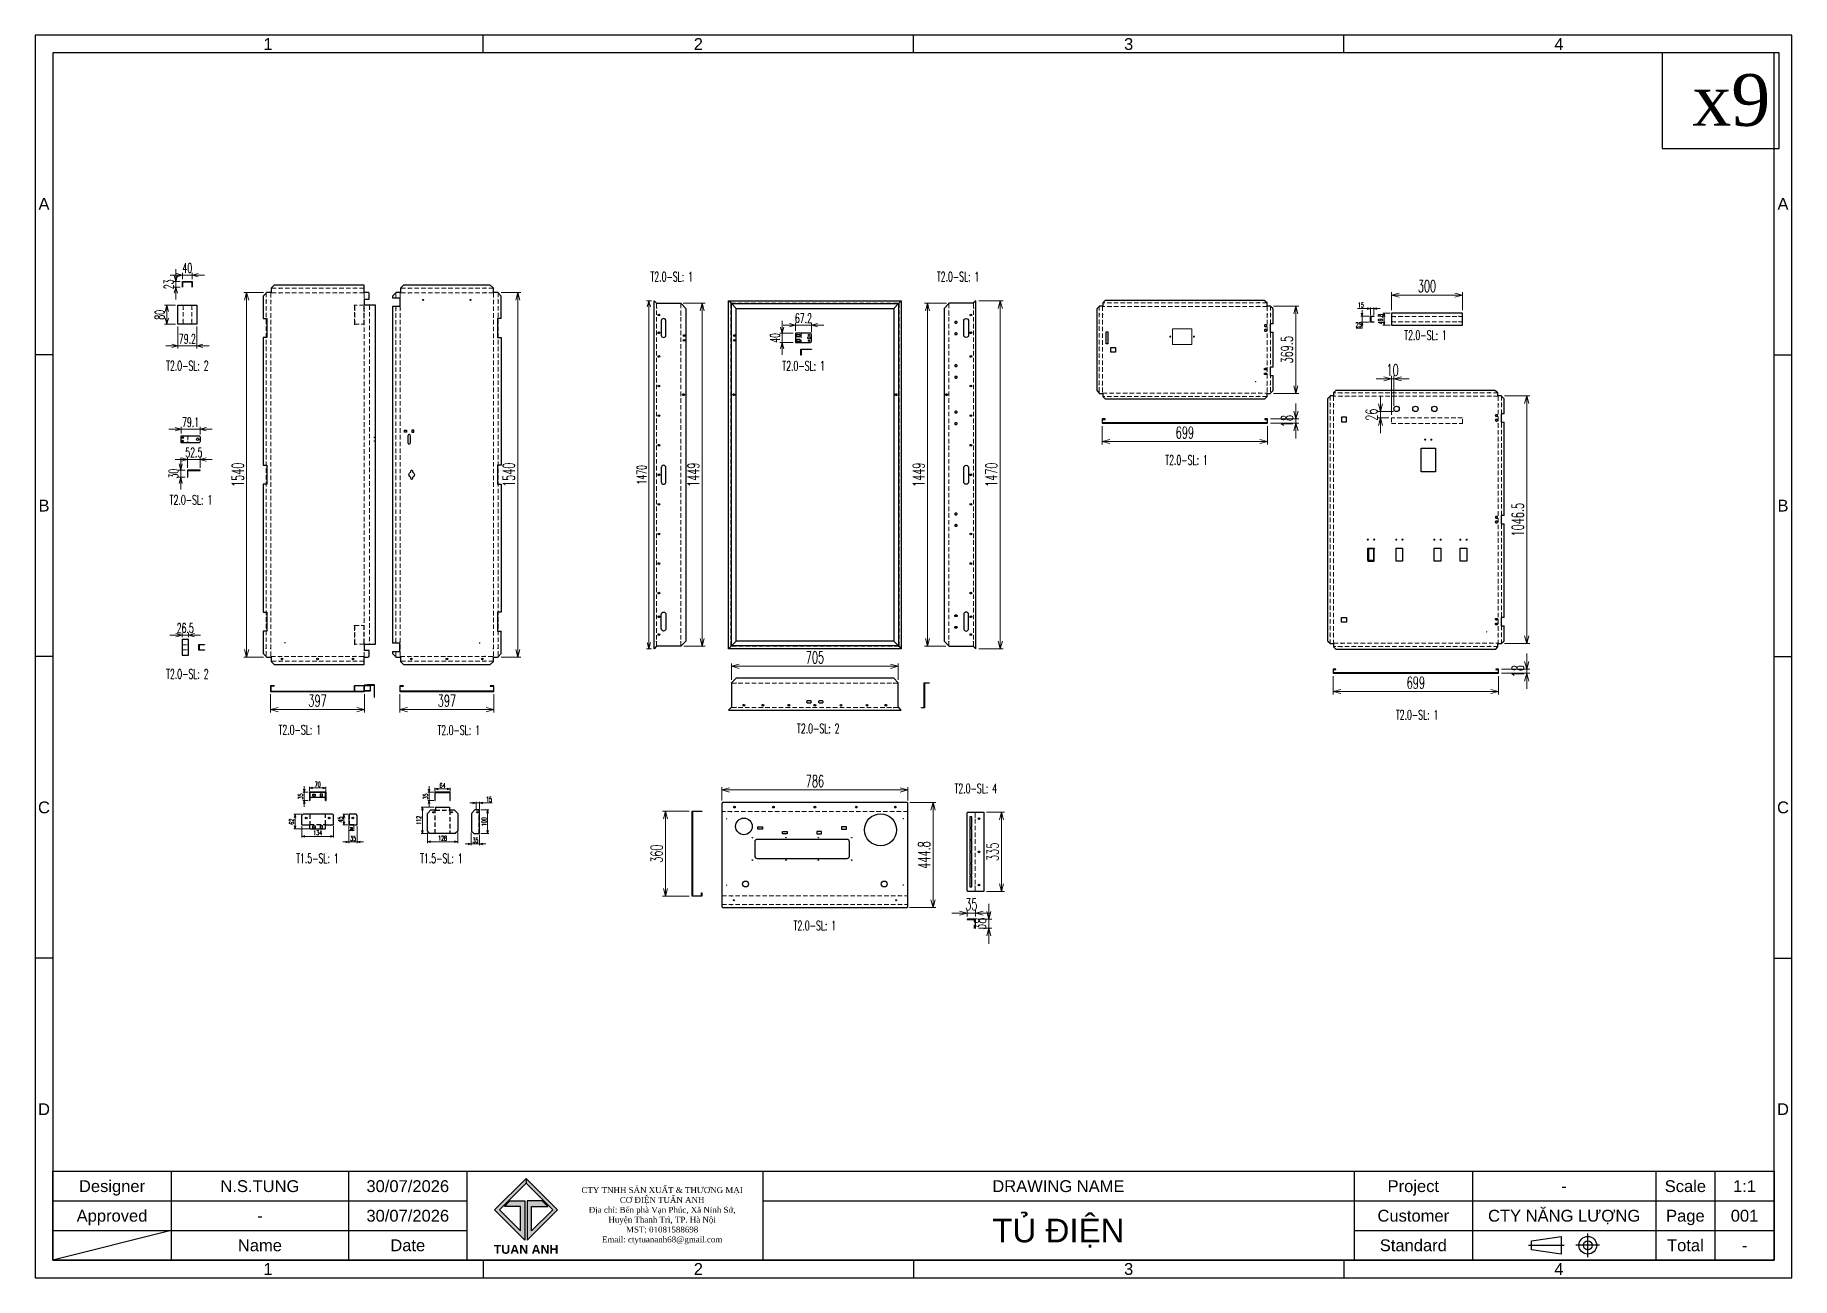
# Model space of a CAD drawing. Header units: millimetres. Extents: x -4798 to 103231, y 23514 to 54248.
# Drawn here: x 10052 to 17477, y 37689 to 42939 of the extents above; entities that cross this region are included whole.
import ezdxf
from ezdxf.enums import TextEntityAlignment as Align

# ---------------------------------------------------------------- set-up
doc = ezdxf.new("R2010")
doc.units = ezdxf.units.MM
doc.header["$LTSCALE"] = 3
doc.linetypes.add('HIDDEN', pattern=[9.525, 6.35, -3.175])
doc.layers.add('@.0.DM. KÍCH THƯỚC', color=8, linetype='Continuous', transparency=0.2)
for name, color, linetype in [('@.0.DM. NÉT CHÍNH', 7, 'Continuous'), ('@.DM. NÉT CHÍNH', 7, 'Continuous'), ('@.DM. ĐIỂM DẤU', 1, 'Continuous'), ('@.HIDDEN', 8, 'HIDDEN'), ('@.TEXT', 7, 'Continuous'), ('@.VISIBLE', 7, 'Continuous'), ('dim', 7, 'Continuous'), ('S-DIM', 7, 'Continuous')]:
    doc.layers.add(name, color=color, linetype=linetype)
doc.layers.add('@.0.DM. NÉT ĐỨT', color=8, linetype='HIDDEN', lineweight=9)
doc.layers.add('@.DM. NÉT ĐỨT', color=8, linetype='HIDDEN', lineweight=9)
doc.layers.add('@.DM. KÍCH THƯỚC', color=8, linetype='Continuous', lineweight=20, transparency=0.2)
doc.styles.add('Ann_w01', font='romans.shx', dxfattribs={"width": 0.6, "bigfont": 'chineset.shx'})
doc.styles.add('Arial', font='arial.ttf')
doc.styles.add('KT18', font='times.ttf')
doc.dimstyles.new('Dim 01_SC05', dxfattribs={"dimscale": 5, "dimtxt": 2, "dimasz": 1.3, "dimexe": 0.5, "dimexo": 0.5, "dimgap": 0.5, "dimtad": 1, "dimtoh": 1, "dimdec": 1, "dimzin": 12, "dimdsep": 46, "dimtxsty": 'Ann_w01', "dimblk": 'OPEN30', "dimcen": 1.5, "dimclrd": 6, "dimclre": 6, "dimclrt": 3, "dimadec": 1, "dimazin": 3, "dimtm": 1e-09, "dimtfac": 1, "dimtdec": 1, "dimtmove": 0, "dimatfit": 3, "dimldrblk": 'OPEN30', "dimfxl": 0, "dimtolj": 1, "dimlwd": 20, "dimlwe": 20, "dimarcsym": 0})
doc.dimstyles.new('Dim 01_SC10', dxfattribs={"dimscale": 10, "dimtxt": 2, "dimasz": 1.3, "dimexe": 0.5, "dimexo": 0.5, "dimgap": 0.5, "dimtad": 1, "dimtoh": 1, "dimdec": 1, "dimzin": 12, "dimdsep": 46, "dimtxsty": 'Ann_w01', "dimblk": 'OPEN30', "dimcen": 1.5, "dimclrd": 6, "dimclre": 6, "dimclrt": 3, "dimadec": 1, "dimazin": 3, "dimtm": 1e-09, "dimtfac": 1, "dimtdec": 1, "dimtmove": 0, "dimatfit": 3, "dimldrblk": 'OPEN30', "dimfxl": 0, "dimtolj": 1, "dimlwd": 0, "dimlwe": 0, "dimarcsym": 0})
doc.dimstyles.new('Dim 01_SC20', dxfattribs={"dimscale": 20, "dimtxt": 2, "dimasz": 1.3, "dimexe": 0.5, "dimexo": 0.5, "dimgap": 0.5, "dimtad": 1, "dimdec": 1, "dimzin": 12, "dimdsep": 46, "dimtxsty": 'Ann_w01', "dimblk": 'OPEN30', "dimcen": 1.5, "dimclrd": 6, "dimclre": 6, "dimclrt": 3, "dimadec": 1, "dimazin": 3, "dimtm": 1e-09, "dimtfac": 1, "dimtdec": 1, "dimtix": 1, "dimtmove": 0, "dimatfit": 3, "dimldrblk": 'OPEN30', "dimfxl": 0, "dimtolj": 1, "dimlwd": 0, "dimlwe": 0, "dimarcsym": 0})
doc.dimstyles.new('Dim 01_SC25', dxfattribs={"dimscale": 25, "dimtxt": 2, "dimasz": 1.3, "dimexe": 0.5, "dimexo": 0.5, "dimgap": 0.5, "dimtad": 1, "dimdec": 1, "dimzin": 12, "dimdsep": 46, "dimtxsty": 'Ann_w01', "dimblk": 'OPEN30', "dimcen": 1.5, "dimclrd": 6, "dimclre": 6, "dimclrt": 3, "dimadec": 1, "dimazin": 3, "dimtm": 1e-09, "dimtfac": 1, "dimtdec": 1, "dimtix": 1, "dimtmove": 0, "dimatfit": 3, "dimldrblk": 'OPEN30', "dimfxl": 0, "dimtolj": 1, "dimlwd": 0, "dimlwe": 0, "dimarcsym": 0})

msp = doc.modelspace()

# ---------------------------------------------------------------- texts
at = {"layer": '@.0.DM. NÉT CHÍNH', "color": 1, "style": 'KT18'}
msp.add_text('x9', height=218.574, dxfattribs=at).set_placement((17220.87, 42665.06), align=Align.MIDDLE_CENTER)
at = {"layer": 'dim', "color": 2, "style": 'Ann_w01', "width": 0.6}
for s, p in [('T2.0-SL: 1', (12742.54, 41918.42)), ('T2.0-SL: 1', (13952.88, 41918.42)), ('T2.0-SL: 1', (15928.61, 41671.21)), ('T2.0-SL: 2', (10695.32, 41542.18)), ('T2.0-SL: 1', (13299.93, 41541.79)), ('T2.0-SL: 1', (14918.44, 41143.7)), ('T2.0-SL: 1', (10710.64, 40975.65)), ('T2.0-SL: 2', (10695.32, 40239.84)), ('T2.0-SL: 1', (11170.49, 40004.3)), ('T2.0-SL: 1', (11842.3, 40002.8)), ('T2.0-SL: 2', (13361.85, 40009.66)), ('T2.0-SL: 1', (15892.93, 40067.32)), ('T2.0-SL: 4', (14027.62, 39756.48)), ('T1.5-SL: 1', (11244.95, 39461.06)), ('T1.5-SL: 1', (11768.88, 39461.06)), ('T2.0-SL: 1', (13347.71, 39177.09))]:
    msp.add_text(s, height=40, dxfattribs=at).set_placement(p, align=Align.MIDDLE_CENTER)

# ---------------------------------------------------------------- blocks, each defined once
blk = doc.blocks.new('_Open30')
at = {"color": 0, "linetype": 'ByBlock', "lineweight": -2}
for p, q in [((-1, 0.27), (0, 0)), ((0, 0), (-1, -0.27)), ((0, 0), (-1, 0))]:
    blk.add_line(p, q, dxfattribs=at)
blk = doc.blocks.new('*D203')
at = {"layer": '@.DM. KÍCH THƯỚC', "color": 6, "lineweight": 0}
for p, q in [((12817, 39660.9), (12703.9, 39660.9)), ((12716.4, 39333.4), (12716.4, 39628.4)), ((12817, 39300.9), (12703.9, 39300.9))]:
    blk.add_line(p, q, dxfattribs=at)
at = {"layer": 'Defpoints', "color": 0}
for p in [(12716.4, 39660.9), (12829.5, 39660.9), (12829.5, 39300.9)]:
    blk.add_point(p, dxfattribs=at)
at = {"layer": '@.DM. KÍCH THƯỚC', "color": 6, "lineweight": 0, "xscale": 32.5, "yscale": 32.5, "zscale": 32.5}
for p, rotation in [((12716.4, 39660.9), 90), ((12716.4, 39300.9), 270)]:
    blk.add_blockref('_Open30', p, dxfattribs=dict(at, rotation=rotation))
at = {"layer": '@.DM. KÍCH THƯỚC', "color": 3, "insert": (12678.9, 39480.9), "char_height": 50, "attachment_point": 5, "rotation": 90, "style": 'Ann_w01'}
blk.add_mtext('\\A1;360', dxfattribs=at)
blk = doc.blocks.new('*D204')
at = {"layer": '@.DM. KÍCH THƯỚC', "color": 6, "lineweight": 0}
for p, q in [((14083.2, 39236), (14083.2, 39268.5)), ((14039.1, 39203.5), (14095.7, 39203.5)), ((14039.1, 39165.5), (14095.7, 39165.5)), ((14083.2, 39203.5), (14083.2, 39165.5)), ((14083.2, 39133), (14083.2, 39100.5))]:
    blk.add_line(p, q, dxfattribs=at)
at = {"layer": 'Defpoints', "color": 0}
for p in [(14026.6, 39203.5), (14026.6, 39165.5), (14083.2, 39165.5)]:
    blk.add_point(p, dxfattribs=at)
at = {"layer": '@.DM. KÍCH THƯỚC', "color": 6, "lineweight": 0, "xscale": 32.5, "yscale": 32.5, "zscale": 32.5}
for p, rotation in [((14083.2, 39203.5), 270), ((14083.2, 39165.5), 90)]:
    blk.add_blockref('_Open30', p, dxfattribs=dict(at, rotation=rotation))
at = {"layer": '@.DM. KÍCH THƯỚC', "color": 3, "insert": (14045.7, 39184.5), "char_height": 50, "attachment_point": 5, "rotation": 90, "style": 'Ann_w01'}
blk.add_mtext('\\A1;38', dxfattribs=at)
blk = doc.blocks.new('*D205')
at = {"layer": '@.DM. KÍCH THƯỚC', "color": 6, "lineweight": 0}
for p, q in [((13959.1, 39229.2), (13926.6, 39229.2)), ((13991.6, 39216), (13991.6, 39241.7)), ((14026.6, 39229.2), (13991.6, 39229.2)), ((14026.6, 39216), (14026.6, 39241.7)), ((14059.1, 39229.2), (14091.6, 39229.2))]:
    blk.add_line(p, q, dxfattribs=at)
at = {"layer": 'Defpoints', "color": 0}
for p in [(13991.6, 39229.2), (13991.6, 39203.5), (14026.6, 39203.5)]:
    blk.add_point(p, dxfattribs=at)
at = {"layer": '@.DM. KÍCH THƯỚC', "color": 6, "lineweight": 0, "xscale": 32.5, "yscale": 32.5, "zscale": 32.5}
blk.add_blockref('_Open30', (13991.6, 39229.2), dxfattribs=at)
at = {"layer": '@.DM. KÍCH THƯỚC', "color": 6, "lineweight": 0, "xscale": 32.5, "yscale": 32.5, "zscale": 32.5, "rotation": 180}
blk.add_blockref('_Open30', (14026.6, 39229.2), dxfattribs=at)
at = {"layer": '@.DM. KÍCH THƯỚC', "color": 3, "insert": (14009.1, 39266.7), "char_height": 50, "attachment_point": 5, "style": 'Ann_w01'}
blk.add_mtext('\\A1;35', dxfattribs=at)
blk = doc.blocks.new('*D206')
at = {"layer": '@.DM. KÍCH THƯỚC', "color": 6, "lineweight": 0}
for p, q in [((14073.7, 39655.9), (14149.2, 39655.9)), ((14136.7, 39623.4), (14136.7, 39353.4)), ((14073.7, 39320.9), (14149.2, 39320.9))]:
    blk.add_line(p, q, dxfattribs=at)
at = {"layer": 'Defpoints', "color": 0}
for p in [(14061.2, 39655.9), (14061.2, 39320.9), (14136.7, 39320.9)]:
    blk.add_point(p, dxfattribs=at)
at = {"layer": '@.DM. KÍCH THƯỚC', "color": 6, "lineweight": 0, "xscale": 32.5, "yscale": 32.5, "zscale": 32.5}
for p, rotation in [((14136.7, 39655.9), 90), ((14136.7, 39320.9), 270)]:
    blk.add_blockref('_Open30', p, dxfattribs=dict(at, rotation=rotation))
at = {"layer": '@.DM. KÍCH THƯỚC', "color": 3, "insert": (14099.2, 39488.4), "char_height": 50, "attachment_point": 5, "rotation": 90, "style": 'Ann_w01'}
blk.add_mtext('\\A1;335', dxfattribs=at)
blk = doc.blocks.new('*D207')
at = {"layer": '@.DM. KÍCH THƯỚC', "color": 6, "lineweight": 0}
for p, q in [((12954.7, 39705), (12954.7, 39762.4)), ((13708.2, 39749.9), (12987.2, 39749.9)), ((13740.7, 39705), (13740.7, 39762.4))]:
    blk.add_line(p, q, dxfattribs=at)
at = {"layer": 'Defpoints', "color": 0}
for p in [(12954.7, 39749.9), (12954.7, 39692.5), (13740.7, 39692.5)]:
    blk.add_point(p, dxfattribs=at)
at = {"layer": '@.DM. KÍCH THƯỚC', "color": 6, "lineweight": 0, "xscale": 32.5, "yscale": 32.5, "zscale": 32.5, "rotation": 180}
blk.add_blockref('_Open30', (12954.7, 39749.9), dxfattribs=at)
at = {"layer": '@.DM. KÍCH THƯỚC', "color": 6, "lineweight": 0, "xscale": 32.5, "yscale": 32.5, "zscale": 32.5}
blk.add_blockref('_Open30', (13740.7, 39749.9), dxfattribs=at)
at = {"layer": '@.DM. KÍCH THƯỚC', "color": 3, "insert": (13347.7, 39787.4), "char_height": 50, "attachment_point": 5, "style": 'Ann_w01'}
blk.add_mtext('\\A1;786', dxfattribs=at)
blk = doc.blocks.new('*D208')
at = {"layer": '@.DM. KÍCH THƯỚC', "color": 6, "lineweight": 0}
for p, q in [((13748.5, 39697.5), (13859.5, 39697.5)), ((13847, 39665), (13847, 39285.2)), ((13748.2, 39252.7), (13859.5, 39252.7))]:
    blk.add_line(p, q, dxfattribs=at)
at = {"layer": 'Defpoints', "color": 0}
for p in [(13736, 39697.5), (13735.7, 39252.7), (13847, 39252.7)]:
    blk.add_point(p, dxfattribs=at)
at = {"layer": '@.DM. KÍCH THƯỚC', "color": 6, "lineweight": 0, "xscale": 32.5, "yscale": 32.5, "zscale": 32.5}
for p, rotation in [((13847, 39697.5), 90), ((13847, 39252.7), 270)]:
    blk.add_blockref('_Open30', p, dxfattribs=dict(at, rotation=rotation))
at = {"layer": '@.DM. KÍCH THƯỚC', "color": 3, "insert": (13809.5, 39475.1), "char_height": 50, "attachment_point": 5, "rotation": 90, "style": 'Ann_w01'}
blk.add_mtext('\\A1;444.8', dxfattribs=at)
blk = doc.blocks.new('*D228')
at = {"layer": '@.DM. KÍCH THƯỚC', "color": 6, "lineweight": 0}
for p, q in [((15538.1, 40230.2), (15538.1, 40153.1)), ((16237.1, 40230.2), (16237.1, 40153.1)), ((15570.6, 40165.6), (16204.6, 40165.6))]:
    blk.add_line(p, q, dxfattribs=at)
at = {"layer": 'Defpoints', "color": 0}
for p in [(15538.1, 40242.7), (16237.1, 40242.7), (16237.1, 40165.6)]:
    blk.add_point(p, dxfattribs=at)
at = {"layer": '@.DM. KÍCH THƯỚC', "color": 6, "lineweight": 0, "xscale": 32.5, "yscale": 32.5, "zscale": 32.5, "rotation": 180}
blk.add_blockref('_Open30', (15538.1, 40165.6), dxfattribs=at)
at = {"layer": '@.DM. KÍCH THƯỚC', "color": 6, "lineweight": 0, "xscale": 32.5, "yscale": 32.5, "zscale": 32.5}
blk.add_blockref('_Open30', (16237.1, 40165.6), dxfattribs=at)
at = {"layer": '@.DM. KÍCH THƯỚC', "color": 3, "insert": (15887.6, 40203.1), "char_height": 50, "attachment_point": 5, "style": 'Ann_w01'}
blk.add_mtext('\\A1;699', dxfattribs=at)
blk = doc.blocks.new('*D178')
at = {"layer": '@.DM. KÍCH THƯỚC', "color": 6, "lineweight": 0}
for p, q in [((16262.2, 41414.9), (16368.9, 41414.9)), ((16356.4, 41382.4), (16356.4, 40400.9)), ((16262.2, 40368.4), (16368.9, 40368.4))]:
    blk.add_line(p, q, dxfattribs=at)
at = {"layer": 'Defpoints', "color": 0}
for p in [(16249.7, 41414.9), (16249.7, 40368.4), (16356.4, 40368.4)]:
    blk.add_point(p, dxfattribs=at)
at = {"layer": '@.DM. KÍCH THƯỚC', "color": 6, "lineweight": 0, "xscale": 32.5, "yscale": 32.5, "zscale": 32.5}
for p, rotation in [((16356.4, 41414.9), 90), ((16356.4, 40368.4), 270)]:
    blk.add_blockref('_Open30', p, dxfattribs=dict(at, rotation=rotation))
at = {"layer": '@.DM. KÍCH THƯỚC', "color": 3, "insert": (16318.9, 40891.6), "char_height": 50, "attachment_point": 5, "rotation": 90, "style": 'Ann_w01'}
blk.add_mtext('\\A1;1046.5', dxfattribs=at)
blk = doc.blocks.new('*U140')
at = {"layer": '@.DM. NÉT CHÍNH'}
blk.add_lwpolyline([(-22.5, 4.5), (22.5, 4.5), (22.5, -4.5), (-22.5, -4.5)], close=True, dxfattribs=at)
blk = doc.blocks.new('*U145')
at = {"layer": '@.VISIBLE', "color": 0, "linetype": 'ByBlock', "lineweight": -2}
for p in [(0, 0), (50, 0), (100, 0), (150, 0), (200, 0), (250, 0)]:
    blk.add_blockref('*U140', p, dxfattribs=at)
blk = doc.blocks.new('*D173')
at = {"layer": '@.DM. KÍCH THƯỚC', "color": 6, "lineweight": 0}
for p, q in [((15286.1, 41794.4), (15392.8, 41794.4)), ((15380.3, 41761.9), (15380.3, 41457.4)), ((15286.2, 41424.9), (15392.8, 41424.9))]:
    blk.add_line(p, q, dxfattribs=at)
at = {"layer": 'Defpoints', "color": 0}
for p in [(15273.6, 41794.4), (15273.7, 41424.9), (15380.3, 41424.9)]:
    blk.add_point(p, dxfattribs=at)
at = {"layer": '@.DM. KÍCH THƯỚC', "color": 6, "lineweight": 0, "xscale": 32.5, "yscale": 32.5, "zscale": 32.5}
for p, rotation in [((15380.3, 41794.4), 90), ((15380.3, 41424.9), 270)]:
    blk.add_blockref('_Open30', p, dxfattribs=dict(at, rotation=rotation))
at = {"layer": '@.DM. KÍCH THƯỚC', "color": 3, "insert": (15342.8, 41609.6), "char_height": 50, "attachment_point": 5, "rotation": 90, "style": 'Ann_w01'}
blk.add_mtext('\\A1;369.5', dxfattribs=at)
blk = doc.blocks.new('*D218')
at = {"layer": 'Defpoints', "color": 0}
for p in [(12008.5, 41851.4), (12008.5, 40311.4), (12091.9, 40311.4)]:
    blk.add_point(p, dxfattribs=at)
at = {"layer": 'dim', "color": 6, "lineweight": 0}
for p, q in [((12021, 41851.4), (12104.4, 41851.4)), ((12091.9, 41818.9), (12091.9, 40343.9)), ((12021, 40311.4), (12104.4, 40311.4))]:
    blk.add_line(p, q, dxfattribs=at)
at = {"layer": 'dim', "color": 6, "lineweight": 0, "xscale": 32.5, "yscale": 32.5, "zscale": 32.5}
for p, rotation in [((12091.9, 41851.4), 90), ((12091.9, 40311.4), 270)]:
    blk.add_blockref('_Open30', p, dxfattribs=dict(at, rotation=rotation))
at = {"layer": 'dim', "color": 3, "insert": (12054.4, 41081.4), "char_height": 50, "attachment_point": 5, "rotation": 90, "style": 'Ann_w01'}
blk.add_mtext('\\A1;1540', dxfattribs=at)
blk = doc.blocks.new('*D219')
at = {"layer": 'Defpoints', "color": 0}
for p in [(11593.8, 40166.4), (11990.8, 40166.4), (11990.8, 40089.4)]:
    blk.add_point(p, dxfattribs=at)
at = {"layer": 'dim', "color": 6, "lineweight": 0}
for p, q in [((11593.8, 40153.9), (11593.8, 40076.9)), ((11990.8, 40153.9), (11990.8, 40076.9)), ((11626.3, 40089.4), (11958.3, 40089.4))]:
    blk.add_line(p, q, dxfattribs=at)
at = {"layer": 'dim', "color": 6, "lineweight": 0, "xscale": 32.5, "yscale": 32.5, "zscale": 32.5, "rotation": 180}
blk.add_blockref('_Open30', (11593.8, 40089.4), dxfattribs=at)
at = {"layer": 'dim', "color": 6, "lineweight": 0, "xscale": 32.5, "yscale": 32.5, "zscale": 32.5}
blk.add_blockref('_Open30', (11990.8, 40089.4), dxfattribs=at)
at = {"layer": 'dim', "color": 3, "insert": (11792.3, 40126.9), "char_height": 50, "attachment_point": 5, "style": 'Ann_w01'}
blk.add_mtext('\\A1;397', dxfattribs=at)
blk = doc.blocks.new('*D220')
at = {"layer": 'Defpoints', "color": 0}
for p in [(11047, 40166.4), (11444, 40166.4), (11047, 40089.4)]:
    blk.add_point(p, dxfattribs=at)
at = {"layer": 'dim', "color": 6, "lineweight": 0}
for p, q in [((11047, 40153.9), (11047, 40076.9)), ((11444, 40153.9), (11444, 40076.9)), ((11411.5, 40089.4), (11079.5, 40089.4))]:
    blk.add_line(p, q, dxfattribs=at)
at = {"layer": 'dim', "color": 6, "lineweight": 0, "xscale": 32.5, "yscale": 32.5, "zscale": 32.5, "rotation": 180}
blk.add_blockref('_Open30', (11047, 40089.4), dxfattribs=at)
at = {"layer": 'dim', "color": 6, "lineweight": 0, "xscale": 32.5, "yscale": 32.5, "zscale": 32.5}
blk.add_blockref('_Open30', (11444, 40089.4), dxfattribs=at)
at = {"layer": 'dim', "color": 3, "insert": (11245.5, 40126.9), "char_height": 50, "attachment_point": 5, "style": 'Ann_w01'}
blk.add_mtext('\\A1;397', dxfattribs=at)
blk = doc.blocks.new('*D221')
at = {"layer": 'Defpoints', "color": 0}
for p in [(10945.9, 41851.4), (11029.3, 41851.4), (11029.3, 40311.4)]:
    blk.add_point(p, dxfattribs=at)
at = {"layer": 'dim', "color": 6, "lineweight": 0}
for p, q in [((11016.8, 41851.4), (10933.4, 41851.4)), ((10945.9, 40343.9), (10945.9, 41818.9)), ((11016.8, 40311.4), (10933.4, 40311.4))]:
    blk.add_line(p, q, dxfattribs=at)
at = {"layer": 'dim', "color": 6, "lineweight": 0, "xscale": 32.5, "yscale": 32.5, "zscale": 32.5}
for p, rotation in [((10945.9, 41851.4), 90), ((10945.9, 40311.4), 270)]:
    blk.add_blockref('_Open30', p, dxfattribs=dict(at, rotation=rotation))
at = {"layer": 'dim', "color": 3, "insert": (10908.4, 41081.4), "char_height": 50, "attachment_point": 5, "rotation": 90, "style": 'Ann_w01'}
blk.add_mtext('\\A1;1540', dxfattribs=at)
blk = doc.blocks.new('*D174')
at = {"layer": '@.0.DM. KÍCH THƯỚC', "color": 6, "lineweight": 0}
for p, q in [((10665.3, 41897.5), (10636.5, 41897.5)), ((10646.5, 41923.5), (10646.5, 41949.5)), ((10646.5, 41897.5), (10646.5, 41874.5)), ((10665.3, 41874.5), (10636.5, 41874.5)), ((10646.5, 41848.5), (10646.5, 41822.5))]:
    blk.add_line(p, q, dxfattribs=at)
at = {"layer": 'Defpoints', "color": 0}
for p in [(10675.3, 41897.5), (10646.5, 41874.5), (10675.3, 41874.5)]:
    blk.add_point(p, dxfattribs=at)
at = {"layer": '@.0.DM. KÍCH THƯỚC', "color": 6, "lineweight": 0, "xscale": 26, "yscale": 26, "zscale": 26}
for p, rotation in [((10646.5, 41897.5), 270), ((10646.5, 41874.5), 90)]:
    blk.add_blockref('_Open30', p, dxfattribs=dict(at, rotation=rotation))
at = {"layer": '@.0.DM. KÍCH THƯỚC', "color": 3, "insert": (10616.5, 41886), "char_height": 40, "attachment_point": 5, "rotation": 90, "style": 'Ann_w01'}
blk.add_mtext('\\A1;23', dxfattribs=at)
blk = doc.blocks.new('*D175')
at = {"layer": '@.0.DM. KÍCH THƯỚC', "color": 6, "lineweight": 0}
for p, q in [((10649.3, 41924.8), (10623.3, 41924.8)), ((10675.3, 41907.5), (10675.3, 41934.8)), ((10675.3, 41924.8), (10715.3, 41924.8)), ((10715.3, 41907.5), (10715.3, 41934.8)), ((10741.3, 41924.8), (10767.3, 41924.8))]:
    blk.add_line(p, q, dxfattribs=at)
at = {"layer": 'Defpoints', "color": 0}
for p in [(10675.3, 41897.5), (10715.3, 41924.8), (10715.3, 41897.5)]:
    blk.add_point(p, dxfattribs=at)
at = {"layer": '@.0.DM. KÍCH THƯỚC', "color": 6, "lineweight": 0, "xscale": 26, "yscale": 26, "zscale": 26}
blk.add_blockref('_Open30', (10675.3, 41924.8), dxfattribs=at)
at = {"layer": '@.0.DM. KÍCH THƯỚC', "color": 6, "lineweight": 0, "xscale": 26, "yscale": 26, "zscale": 26, "rotation": 180}
blk.add_blockref('_Open30', (10715.3, 41924.8), dxfattribs=at)
at = {"layer": '@.0.DM. KÍCH THƯỚC', "color": 3, "insert": (10695.3, 41954.8), "char_height": 40, "attachment_point": 5, "style": 'Ann_w01'}
blk.add_mtext('\\A1;40', dxfattribs=at)
blk = doc.blocks.new('*D176')
at = {"layer": '@.0.DM. KÍCH THƯỚC', "color": 6, "lineweight": 0}
for p, q in [((10655.7, 41707.4), (10655.7, 41615.6)), ((10734.9, 41707.4), (10734.9, 41615.6)), ((10629.7, 41625.6), (10603.7, 41625.6)), ((10655.7, 41625.6), (10734.9, 41625.6)), ((10760.9, 41625.6), (10786.9, 41625.6))]:
    blk.add_line(p, q, dxfattribs=at)
at = {"layer": 'Defpoints', "color": 0}
for p in [(10655.7, 41717.4), (10734.9, 41717.4), (10734.9, 41625.6)]:
    blk.add_point(p, dxfattribs=at)
at = {"layer": '@.0.DM. KÍCH THƯỚC', "color": 6, "lineweight": 0, "xscale": 26, "yscale": 26, "zscale": 26}
blk.add_blockref('_Open30', (10655.7, 41625.6), dxfattribs=at)
at = {"layer": '@.0.DM. KÍCH THƯỚC', "color": 6, "lineweight": 0, "xscale": 26, "yscale": 26, "zscale": 26, "rotation": 180}
blk.add_blockref('_Open30', (10734.9, 41625.6), dxfattribs=at)
at = {"layer": '@.0.DM. KÍCH THƯỚC', "color": 3, "insert": (10695.3, 41655.6), "char_height": 40, "attachment_point": 5, "style": 'Ann_w01'}
blk.add_mtext('\\A1;79.2', dxfattribs=at)
blk = doc.blocks.new('*D177')
at = {"layer": '@.0.DM. KÍCH THƯỚC', "color": 6, "lineweight": 0}
for p, q in [((10645.7, 41797.4), (10598.4, 41797.4)), ((10608.4, 41743.4), (10608.4, 41771.4)), ((10645.7, 41717.4), (10598.4, 41717.4))]:
    blk.add_line(p, q, dxfattribs=at)
at = {"layer": 'Defpoints', "color": 0}
for p in [(10608.4, 41797.4), (10655.7, 41797.4), (10655.7, 41717.4)]:
    blk.add_point(p, dxfattribs=at)
at = {"layer": '@.0.DM. KÍCH THƯỚC', "color": 6, "lineweight": 0, "xscale": 26, "yscale": 26, "zscale": 26}
for p, rotation in [((10608.4, 41797.4), 90), ((10608.4, 41717.4), 270)]:
    blk.add_blockref('_Open30', p, dxfattribs=dict(at, rotation=rotation))
at = {"layer": '@.0.DM. KÍCH THƯỚC', "color": 3, "insert": (10578.4, 41757.4), "char_height": 40, "attachment_point": 5, "rotation": 90, "style": 'Ann_w01'}
blk.add_mtext('\\A1;80', dxfattribs=at)
blk = doc.blocks.new('*D222')
at = {"layer": 'Defpoints', "color": 0}
for p in [(10699.5, 40403.9), (10673, 40385.5), (10699.5, 40385.5)]:
    blk.add_point(p, dxfattribs=at)
at = {"layer": 'dim', "color": 6, "lineweight": 0}
for p, q in [((10647, 40403.9), (10621, 40403.9)), ((10673, 40395.5), (10673, 40413.9)), ((10673, 40403.9), (10699.5, 40403.9)), ((10699.5, 40395.5), (10699.5, 40413.9)), ((10725.5, 40403.9), (10751.5, 40403.9))]:
    blk.add_line(p, q, dxfattribs=at)
at = {"layer": 'dim', "color": 6, "lineweight": 0, "xscale": 26, "yscale": 26, "zscale": 26}
blk.add_blockref('_Open30', (10673, 40403.9), dxfattribs=at)
at = {"layer": 'dim', "color": 6, "lineweight": 0, "xscale": 26, "yscale": 26, "zscale": 26, "rotation": 180}
blk.add_blockref('_Open30', (10699.5, 40403.9), dxfattribs=at)
at = {"layer": 'dim', "color": 3, "insert": (10686.3, 40433.9), "char_height": 40, "attachment_point": 5, "style": 'Ann_w01'}
blk.add_mtext('\\A1;26.5', dxfattribs=at)
blk = doc.blocks.new('*D242')
at = {"layer": '@.DM. KÍCH THƯỚC', "color": 6, "lineweight": 0}
for p, q in [((12995.2, 40214.5), (12995.2, 40284.8)), ((13667.7, 40272.3), (13027.7, 40272.3)), ((13700.2, 40214.5), (13700.2, 40284.8))]:
    blk.add_line(p, q, dxfattribs=at)
at = {"layer": 'Defpoints', "color": 0}
for p in [(12995.2, 40272.3), (12995.2, 40202), (13700.2, 40202)]:
    blk.add_point(p, dxfattribs=at)
at = {"layer": '@.DM. KÍCH THƯỚC', "color": 6, "lineweight": 0, "xscale": 32.5, "yscale": 32.5, "zscale": 32.5, "rotation": 180}
blk.add_blockref('_Open30', (12995.2, 40272.3), dxfattribs=at)
at = {"layer": '@.DM. KÍCH THƯỚC', "color": 6, "lineweight": 0, "xscale": 32.5, "yscale": 32.5, "zscale": 32.5}
blk.add_blockref('_Open30', (13700.2, 40272.3), dxfattribs=at)
at = {"layer": '@.DM. KÍCH THƯỚC', "color": 3, "insert": (13347.7, 40309.8), "char_height": 50, "attachment_point": 5, "style": 'Ann_w01'}
blk.add_mtext('\\A1;705', dxfattribs=at)
blk = doc.blocks.new('*D243')
at = {"layer": 'Defpoints', "color": 0}
for p in [(10667.1, 41071.2), (10696.3, 41101.2), (10696.3, 41071.2)]:
    blk.add_point(p, dxfattribs=at)
at = {"layer": 'dim', "color": 6, "lineweight": 0}
for p, q in [((10667.1, 41127.2), (10667.1, 41153.2)), ((10686.3, 41101.2), (10657.1, 41101.2)), ((10686.3, 41071.2), (10657.1, 41071.2)), ((10667.1, 41101.2), (10667.1, 41071.2)), ((10667.1, 41045.2), (10667.1, 41019.2))]:
    blk.add_line(p, q, dxfattribs=at)
at = {"layer": 'dim', "color": 6, "lineweight": 0, "xscale": 26, "yscale": 26, "zscale": 26}
for p, rotation in [((10667.1, 41101.2), 270), ((10667.1, 41071.2), 90)]:
    blk.add_blockref('_Open30', p, dxfattribs=dict(at, rotation=rotation))
at = {"layer": 'dim', "color": 3, "insert": (10637.1, 41086.2), "char_height": 40, "attachment_point": 5, "rotation": 90, "style": 'Ann_w01'}
blk.add_mtext('\\A1;30', dxfattribs=at)
blk = doc.blocks.new('*D244')
at = {"layer": 'Defpoints', "color": 0}
for p in [(10748.8, 41145.8), (10696.3, 41101.2), (10748.8, 41101.2)]:
    blk.add_point(p, dxfattribs=at)
at = {"layer": 'dim', "color": 6, "lineweight": 0}
for p, q in [((10670.3, 41145.8), (10644.3, 41145.8)), ((10696.3, 41111.2), (10696.3, 41155.8)), ((10696.3, 41145.8), (10748.8, 41145.8)), ((10748.8, 41111.2), (10748.8, 41155.8)), ((10774.8, 41145.8), (10800.8, 41145.8))]:
    blk.add_line(p, q, dxfattribs=at)
at = {"layer": 'dim', "color": 6, "lineweight": 0, "xscale": 26, "yscale": 26, "zscale": 26}
blk.add_blockref('_Open30', (10696.3, 41145.8), dxfattribs=at)
at = {"layer": 'dim', "color": 6, "lineweight": 0, "xscale": 26, "yscale": 26, "zscale": 26, "rotation": 180}
blk.add_blockref('_Open30', (10748.8, 41145.8), dxfattribs=at)
at = {"layer": 'dim', "color": 3, "insert": (10722.6, 41175.8), "char_height": 40, "attachment_point": 5, "style": 'Ann_w01'}
blk.add_mtext('\\A1;52.5', dxfattribs=at)
blk = doc.blocks.new('*D245')
at = {"layer": 'Defpoints', "color": 0}
for p in [(10669.7, 41246.4), (10748.8, 41274.1), (10748.8, 41241.4)]:
    blk.add_point(p, dxfattribs=at)
at = {"layer": 'dim', "color": 6, "lineweight": 0}
for p, q in [((10669.7, 41256.4), (10669.7, 41284.1)), ((10748.8, 41251.4), (10748.8, 41284.1)), ((10643.7, 41274.1), (10617.7, 41274.1)), ((10669.7, 41274.1), (10748.8, 41274.1)), ((10774.8, 41274.1), (10800.8, 41274.1))]:
    blk.add_line(p, q, dxfattribs=at)
at = {"layer": 'dim', "color": 6, "lineweight": 0, "xscale": 26, "yscale": 26, "zscale": 26}
blk.add_blockref('_Open30', (10669.7, 41274.1), dxfattribs=at)
at = {"layer": 'dim', "color": 6, "lineweight": 0, "xscale": 26, "yscale": 26, "zscale": 26, "rotation": 180}
blk.add_blockref('_Open30', (10748.8, 41274.1), dxfattribs=at)
at = {"layer": 'dim', "color": 3, "insert": (10709.3, 41304.1), "char_height": 40, "attachment_point": 5, "style": 'Ann_w01'}
blk.add_mtext('\\A1;79.1', dxfattribs=at)
blk = doc.blocks.new('*D180')
at = {"layer": '@.VISIBLE', "color": 6, "lineweight": 0}
for p, q in [((11373.3, 39647.1), (11352.1, 39647.1)), ((11373.3, 39602.1), (11352.1, 39602.1)), ((11357.1, 39615.1), (11357.1, 39634.1))]:
    blk.add_line(p, q, dxfattribs=at)
at = {"layer": 'Defpoints', "color": 0}
for p in [(11357.1, 39647.1), (11378.3, 39647.1), (11378.3, 39602.1)]:
    blk.add_point(p, dxfattribs=at)
at = {"layer": '@.VISIBLE', "color": 6, "lineweight": 0, "xscale": 13, "yscale": 13, "zscale": 13}
for p, rotation in [((11357.1, 39647.1), 90), ((11357.1, 39602.1), 270)]:
    blk.add_blockref('_Open30', p, dxfattribs=dict(at, rotation=rotation))
at = {"layer": '@.VISIBLE', "color": 3, "insert": (11342.1, 39624.6), "char_height": 20, "attachment_point": 5, "rotation": 90, "style": 'Ann_w01'}
blk.add_mtext('\\A1;45', dxfattribs=at)
blk = doc.blocks.new('*D181')
at = {"layer": '@.VISIBLE', "color": 6, "lineweight": 0}
for p, q in [((11378.3, 39597.1), (11378.3, 39525.1)), ((11413.3, 39597.1), (11413.3, 39525.1)), ((11365.3, 39530.1), (11352.3, 39530.1)), ((11378.3, 39530.1), (11413.3, 39530.1)), ((11426.3, 39530.1), (11439.3, 39530.1))]:
    blk.add_line(p, q, dxfattribs=at)
at = {"layer": 'Defpoints', "color": 0}
for p in [(11378.3, 39602.1), (11413.3, 39602.1), (11413.3, 39530.1)]:
    blk.add_point(p, dxfattribs=at)
at = {"layer": '@.VISIBLE', "color": 6, "lineweight": 0, "xscale": 13, "yscale": 13, "zscale": 13}
blk.add_blockref('_Open30', (11378.3, 39530.1), dxfattribs=at)
at = {"layer": '@.VISIBLE', "color": 6, "lineweight": 0, "xscale": 13, "yscale": 13, "zscale": 13, "rotation": 180}
blk.add_blockref('_Open30', (11413.3, 39530.1), dxfattribs=at)
at = {"layer": '@.VISIBLE', "color": 3, "insert": (11395.8, 39545.1), "char_height": 20, "attachment_point": 5, "style": 'Ann_w01'}
blk.add_mtext('\\A1;35', dxfattribs=at)
blk = doc.blocks.new('*D182')
at = {"layer": '@.VISIBLE', "color": 6, "lineweight": 0}
for p, q in [((11211.3, 39745), (11211.3, 39763.7)), ((11224.3, 39758.7), (11268.3, 39758.7)), ((11281.3, 39745), (11281.3, 39763.7))]:
    blk.add_line(p, q, dxfattribs=at)
at = {"layer": 'Defpoints', "color": 0}
for p in [(11211.3, 39740), (11281.3, 39758.7), (11281.3, 39740)]:
    blk.add_point(p, dxfattribs=at)
at = {"layer": '@.VISIBLE', "color": 6, "lineweight": 0, "xscale": 13, "yscale": 13, "zscale": 13, "rotation": 180}
blk.add_blockref('_Open30', (11211.3, 39758.7), dxfattribs=at)
at = {"layer": '@.VISIBLE', "color": 6, "lineweight": 0, "xscale": 13, "yscale": 13, "zscale": 13}
blk.add_blockref('_Open30', (11281.3, 39758.7), dxfattribs=at)
at = {"layer": '@.VISIBLE', "color": 3, "insert": (11246.3, 39773.7), "char_height": 20, "attachment_point": 5, "style": 'Ann_w01'}
blk.add_mtext('\\A1;70', dxfattribs=at)
blk = doc.blocks.new('*D183')
at = {"layer": '@.VISIBLE', "color": 6, "lineweight": 0}
for p, q in [((11206.3, 39740), (11184.1, 39740)), ((11189.1, 39753), (11189.1, 39766)), ((11189.1, 39740), (11189.1, 39705)), ((11206.3, 39705), (11184.1, 39705)), ((11189.1, 39692), (11189.1, 39679))]:
    blk.add_line(p, q, dxfattribs=at)
at = {"layer": 'Defpoints', "color": 0}
for p in [(11211.3, 39740), (11189.1, 39705), (11211.3, 39705)]:
    blk.add_point(p, dxfattribs=at)
at = {"layer": '@.VISIBLE', "color": 6, "lineweight": 0, "xscale": 13, "yscale": 13, "zscale": 13}
for p, rotation in [((11189.1, 39740), 270), ((11189.1, 39705), 90)]:
    blk.add_blockref('_Open30', p, dxfattribs=dict(at, rotation=rotation))
at = {"layer": '@.VISIBLE', "color": 3, "insert": (11174.1, 39722.5), "char_height": 20, "attachment_point": 5, "rotation": 90, "style": 'Ann_w01'}
blk.add_mtext('\\A1;35', dxfattribs=at)
blk = doc.blocks.new('*D184')
at = {"layer": '@.VISIBLE', "color": 6, "lineweight": 0}
for p, q in [((11179.3, 39597.1), (11179.3, 39548.9)), ((11313.3, 39597.1), (11313.3, 39548.9)), ((11192.3, 39553.9), (11300.3, 39553.9))]:
    blk.add_line(p, q, dxfattribs=at)
at = {"layer": 'Defpoints', "color": 0}
for p in [(11179.3, 39602.1), (11313.3, 39602.1), (11313.3, 39553.9)]:
    blk.add_point(p, dxfattribs=at)
at = {"layer": '@.VISIBLE', "color": 6, "lineweight": 0, "xscale": 13, "yscale": 13, "zscale": 13, "rotation": 180}
blk.add_blockref('_Open30', (11179.3, 39553.9), dxfattribs=at)
at = {"layer": '@.VISIBLE', "color": 6, "lineweight": 0, "xscale": 13, "yscale": 13, "zscale": 13}
blk.add_blockref('_Open30', (11313.3, 39553.9), dxfattribs=at)
at = {"layer": '@.VISIBLE', "color": 3, "insert": (11246.3, 39568.9), "char_height": 20, "attachment_point": 5, "style": 'Ann_w01'}
blk.add_mtext('\\A1;134', dxfattribs=at)
blk = doc.blocks.new('*D185')
at = {"layer": '@.VISIBLE', "color": 6, "lineweight": 0}
for p, q in [((11179.3, 39647.1), (11146, 39647.1)), ((11208.3, 39585.1), (11146, 39585.1)), ((11151, 39598.1), (11151, 39634.1))]:
    blk.add_line(p, q, dxfattribs=at)
at = {"layer": 'Defpoints', "color": 0}
for p in [(11151, 39647.1), (11184.3, 39647.1), (11213.3, 39585.1)]:
    blk.add_point(p, dxfattribs=at)
at = {"layer": '@.VISIBLE', "color": 6, "lineweight": 0, "xscale": 13, "yscale": 13, "zscale": 13}
for p, rotation in [((11151, 39647.1), 90), ((11151, 39585.1), 270)]:
    blk.add_blockref('_Open30', p, dxfattribs=dict(at, rotation=rotation))
at = {"layer": '@.VISIBLE', "color": 3, "insert": (11136, 39616.1), "char_height": 20, "attachment_point": 5, "rotation": 90, "style": 'Ann_w01'}
blk.add_mtext('\\A1;62', dxfattribs=at)
blk = doc.blocks.new('*D186')
at = {"layer": '@.VISIBLE', "color": 6, "lineweight": 0}
for p, q in [((11737, 39740), (11712.2, 39740)), ((11717.2, 39753), (11717.2, 39766)), ((11717.2, 39740), (11717.2, 39705)), ((11737, 39705), (11712.2, 39705)), ((11717.2, 39692), (11717.2, 39679))]:
    blk.add_line(p, q, dxfattribs=at)
at = {"layer": 'Defpoints', "color": 0}
for p in [(11742, 39740), (11717.2, 39705), (11742, 39705)]:
    blk.add_point(p, dxfattribs=at)
at = {"layer": '@.VISIBLE', "color": 6, "lineweight": 0, "xscale": 13, "yscale": 13, "zscale": 13}
for p, rotation in [((11717.2, 39740), 270), ((11717.2, 39705), 90)]:
    blk.add_blockref('_Open30', p, dxfattribs=dict(at, rotation=rotation))
at = {"layer": '@.VISIBLE', "color": 3, "insert": (11702.2, 39722.5), "char_height": 20, "attachment_point": 5, "rotation": 90, "style": 'Ann_w01'}
blk.add_mtext('\\A1;35', dxfattribs=at)
blk = doc.blocks.new('*D187')
at = {"layer": '@.VISIBLE', "color": 6, "lineweight": 0}
for p, q in [((11935.6, 39665.4), (11969.6, 39665.4)), ((11964.6, 39652.4), (11964.6, 39578.4)), ((11935.6, 39565.4), (11969.6, 39565.4))]:
    blk.add_line(p, q, dxfattribs=at)
at = {"layer": 'Defpoints', "color": 0}
for p in [(11930.6, 39665.4), (11930.6, 39565.4), (11964.6, 39565.4)]:
    blk.add_point(p, dxfattribs=at)
at = {"layer": '@.VISIBLE', "color": 6, "lineweight": 0, "xscale": 13, "yscale": 13, "zscale": 13}
for p, rotation in [((11964.6, 39665.4), 90), ((11964.6, 39565.4), 270)]:
    blk.add_blockref('_Open30', p, dxfattribs=dict(at, rotation=rotation))
at = {"layer": '@.VISIBLE', "color": 3, "insert": (11949.6, 39615.4), "char_height": 20, "attachment_point": 5, "rotation": 90, "style": 'Ann_w01'}
blk.add_mtext('\\A1;100', dxfattribs=at)
blk = doc.blocks.new('*D188')
at = {"layer": '@.VISIBLE', "color": 6, "lineweight": 0}
for p, q in [((11902.6, 39695.2), (11889.6, 39695.2)), ((11915.6, 39670.4), (11915.6, 39700.2)), ((11915.6, 39695.2), (11930.6, 39695.2)), ((11930.6, 39670.4), (11930.6, 39700.2)), ((11943.6, 39695.2), (11984.3, 39695.2))]:
    blk.add_line(p, q, dxfattribs=at)
at = {"layer": 'Defpoints', "color": 0}
for p in [(11915.6, 39665.4), (11930.6, 39695.2), (11930.6, 39665.4)]:
    blk.add_point(p, dxfattribs=at)
at = {"layer": '@.VISIBLE', "color": 6, "lineweight": 0, "xscale": 13, "yscale": 13, "zscale": 13}
blk.add_blockref('_Open30', (11915.6, 39695.2), dxfattribs=at)
at = {"layer": '@.VISIBLE', "color": 6, "lineweight": 0, "xscale": 13, "yscale": 13, "zscale": 13, "rotation": 180}
blk.add_blockref('_Open30', (11930.6, 39695.2), dxfattribs=at)
at = {"layer": '@.VISIBLE', "color": 3, "insert": (11970.5, 39710.2), "char_height": 20, "attachment_point": 5, "style": 'Ann_w01'}
blk.add_mtext('\\A1;15', dxfattribs=at)
blk = doc.blocks.new('*D189')
at = {"layer": '@.VISIBLE', "color": 6, "lineweight": 0}
for p, q in [((11882.6, 39522), (11869.6, 39522)), ((11895.6, 39570.4), (11895.6, 39517)), ((11895.6, 39522), (11930.6, 39522)), ((11930.6, 39560.4), (11930.6, 39517)), ((11943.6, 39522), (11956.6, 39522))]:
    blk.add_line(p, q, dxfattribs=at)
at = {"layer": 'Defpoints', "color": 0}
for p in [(11895.6, 39575.4), (11930.6, 39565.4), (11930.6, 39522)]:
    blk.add_point(p, dxfattribs=at)
at = {"layer": '@.VISIBLE', "color": 6, "lineweight": 0, "xscale": 13, "yscale": 13, "zscale": 13}
blk.add_blockref('_Open30', (11895.6, 39522), dxfattribs=at)
at = {"layer": '@.VISIBLE', "color": 6, "lineweight": 0, "xscale": 13, "yscale": 13, "zscale": 13, "rotation": 180}
blk.add_blockref('_Open30', (11930.6, 39522), dxfattribs=at)
at = {"layer": '@.VISIBLE', "color": 3, "insert": (11913.1, 39537), "char_height": 20, "attachment_point": 5, "style": 'Ann_w01'}
blk.add_mtext('\\A1;35', dxfattribs=at)
blk = doc.blocks.new('*D190')
at = {"layer": '@.VISIBLE', "color": 6, "lineweight": 0}
for p, q in [((11710, 39570.4), (11710, 39525.8)), ((11723, 39530.8), (11825, 39530.8)), ((11838, 39570.4), (11838, 39525.8))]:
    blk.add_line(p, q, dxfattribs=at)
at = {"layer": 'Defpoints', "color": 0}
for p in [(11710, 39575.4), (11838, 39575.4), (11838, 39530.8)]:
    blk.add_point(p, dxfattribs=at)
at = {"layer": '@.VISIBLE', "color": 6, "lineweight": 0, "xscale": 13, "yscale": 13, "zscale": 13, "rotation": 180}
blk.add_blockref('_Open30', (11710, 39530.8), dxfattribs=at)
at = {"layer": '@.VISIBLE', "color": 6, "lineweight": 0, "xscale": 13, "yscale": 13, "zscale": 13}
blk.add_blockref('_Open30', (11838, 39530.8), dxfattribs=at)
at = {"layer": '@.VISIBLE', "color": 3, "insert": (11774, 39545.8), "char_height": 20, "attachment_point": 5, "style": 'Ann_w01'}
blk.add_mtext('\\A1;128', dxfattribs=at)
blk = doc.blocks.new('*D191')
at = {"layer": '@.VISIBLE', "color": 6, "lineweight": 0}
for p, q in [((11739, 39677.4), (11684, 39677.4)), ((11689, 39578.4), (11689, 39664.4)), ((11715, 39565.4), (11684, 39565.4))]:
    blk.add_line(p, q, dxfattribs=at)
at = {"layer": 'Defpoints', "color": 0}
for p in [(11689, 39677.4), (11744, 39677.4), (11720, 39565.4)]:
    blk.add_point(p, dxfattribs=at)
at = {"layer": '@.VISIBLE', "color": 6, "lineweight": 0, "xscale": 13, "yscale": 13, "zscale": 13}
for p, rotation in [((11689, 39677.4), 90), ((11689, 39565.4), 270)]:
    blk.add_blockref('_Open30', p, dxfattribs=dict(at, rotation=rotation))
at = {"layer": '@.VISIBLE', "color": 3, "insert": (11674, 39621.4), "char_height": 20, "attachment_point": 5, "rotation": 90, "style": 'Ann_w01'}
blk.add_mtext('\\A1;112', dxfattribs=at)
blk = doc.blocks.new('*D192')
at = {"layer": '@.VISIBLE', "color": 6, "lineweight": 20}
for p, q in [((11378.3, 39599.6), (11378.3, 39576.7)), ((11384.8, 39579.2), (11391.8, 39579.2)), ((11398.3, 39599.6), (11398.3, 39576.7))]:
    blk.add_line(p, q, dxfattribs=at)
at = {"layer": 'Defpoints', "color": 0}
for p in [(11378.3, 39602.1), (11398.3, 39602.1), (11398.3, 39579.2)]:
    blk.add_point(p, dxfattribs=at)
at = {"layer": '@.VISIBLE', "color": 6, "lineweight": 20, "xscale": 6.5, "yscale": 6.5, "zscale": 6.5, "rotation": 180}
blk.add_blockref('_Open30', (11378.3, 39579.2), dxfattribs=at)
at = {"layer": '@.VISIBLE', "color": 6, "lineweight": 20, "xscale": 6.5, "yscale": 6.5, "zscale": 6.5}
blk.add_blockref('_Open30', (11398.3, 39579.2), dxfattribs=at)
at = {"layer": '@.VISIBLE', "color": 3, "insert": (11388.3, 39586.7), "char_height": 10, "attachment_point": 5, "style": 'Ann_w01'}
blk.add_mtext('\\A1;20', dxfattribs=at)
blk = doc.blocks.new('*D193')
at = {"layer": '@.DM. KÍCH THƯỚC', "color": 6, "lineweight": 0}
for p, q in [((15784.6, 41776.3), (15784.6, 41853)), ((15817.1, 41840.5), (16052.1, 41840.5)), ((16084.6, 41776.3), (16084.6, 41853))]:
    blk.add_line(p, q, dxfattribs=at)
at = {"layer": 'Defpoints', "color": 0}
for p in [(16084.6, 41840.5), (15784.6, 41763.8), (16084.6, 41763.8)]:
    blk.add_point(p, dxfattribs=at)
at = {"layer": '@.DM. KÍCH THƯỚC', "color": 6, "lineweight": 0, "xscale": 32.5, "yscale": 32.5, "zscale": 32.5, "rotation": 180}
blk.add_blockref('_Open30', (15784.6, 41840.5), dxfattribs=at)
at = {"layer": '@.DM. KÍCH THƯỚC', "color": 6, "lineweight": 0, "xscale": 32.5, "yscale": 32.5, "zscale": 32.5}
blk.add_blockref('_Open30', (16084.6, 41840.5), dxfattribs=at)
at = {"layer": '@.DM. KÍCH THƯỚC', "color": 3, "insert": (15934.6, 41878), "char_height": 50, "attachment_point": 5, "style": 'Ann_w01'}
blk.add_mtext('\\A1;300', dxfattribs=at)
blk = doc.blocks.new('*D250')
at = {"layer": 'Defpoints', "color": 0}
for p in [(15753.7, 41763.8), (15784.6, 41763.8), (15784.6, 41714)]:
    blk.add_point(p, dxfattribs=at)
at = {"layer": 'dim', "color": 6, "lineweight": 0}
for p, q in [((15779.6, 41763.8), (15748.7, 41763.8)), ((15753.7, 41727), (15753.7, 41750.8)), ((15779.6, 41714), (15748.7, 41714))]:
    blk.add_line(p, q, dxfattribs=at)
at = {"layer": 'dim', "color": 6, "lineweight": 0, "xscale": 13, "yscale": 13, "zscale": 13}
for p, rotation in [((15753.7, 41763.8), 90), ((15753.7, 41714), 270)]:
    blk.add_blockref('_Open30', p, dxfattribs=dict(at, rotation=rotation))
at = {"layer": 'dim', "color": 3, "insert": (15738.7, 41738.9), "char_height": 20, "attachment_point": 5, "rotation": 90, "style": 'Ann_w01'}
blk.add_mtext('\\A1;49.8', dxfattribs=at)
blk = doc.blocks.new('*D251')
at = {"layer": 'Defpoints', "color": 0}
for p in [(15695.4, 41751.4), (15660.2, 41726.4), (15695.4, 41726.4)]:
    blk.add_point(p, dxfattribs=at)
at = {"layer": 'dim', "color": 6, "lineweight": 0}
for p, q in [((15690.4, 41751.4), (15655.2, 41751.4)), ((15660.2, 41764.4), (15660.2, 41777.4)), ((15660.2, 41751.4), (15660.2, 41726.4)), ((15660.2, 41700.4), (15635.8, 41700.4)), ((15690.4, 41726.4), (15655.2, 41726.4)), ((15660.2, 41713.4), (15660.2, 41700.4))]:
    blk.add_line(p, q, dxfattribs=at)
at = {"layer": 'dim', "color": 6, "lineweight": 0, "xscale": 13, "yscale": 13, "zscale": 13}
for p, rotation in [((15660.2, 41751.4), 270), ((15660.2, 41726.4), 90)]:
    blk.add_blockref('_Open30', p, dxfattribs=dict(at, rotation=rotation))
at = {"layer": 'dim', "color": 3, "insert": (15645.5, 41715.4), "char_height": 20, "attachment_point": 5, "style": 'Ann_w01'}
blk.add_mtext('\\A1;25', dxfattribs=at)
blk = doc.blocks.new('*D252')
at = {"layer": 'Defpoints', "color": 0}
for p in [(15695.4, 41783.8), (15695.4, 41751.4), (15710.4, 41751.4)]:
    blk.add_point(p, dxfattribs=at)
at = {"layer": 'dim', "color": 6, "lineweight": 0}
for p, q in [((15682.4, 41783.8), (15641.7, 41783.8)), ((15695.4, 41756.4), (15695.4, 41788.8)), ((15710.4, 41783.8), (15695.4, 41783.8)), ((15710.4, 41756.4), (15710.4, 41788.8)), ((15723.4, 41783.8), (15736.4, 41783.8))]:
    blk.add_line(p, q, dxfattribs=at)
at = {"layer": 'dim', "color": 6, "lineweight": 0, "xscale": 13, "yscale": 13, "zscale": 13}
blk.add_blockref('_Open30', (15695.4, 41783.8), dxfattribs=at)
at = {"layer": 'dim', "color": 6, "lineweight": 0, "xscale": 13, "yscale": 13, "zscale": 13, "rotation": 180}
blk.add_blockref('_Open30', (15710.4, 41783.8), dxfattribs=at)
at = {"layer": 'dim', "color": 3, "insert": (15655.6, 41798.8), "char_height": 20, "attachment_point": 5, "style": 'Ann_w01'}
blk.add_mtext('\\A1;15', dxfattribs=at)
blk = doc.blocks.new('Standard ISO')
at = {"color": 6}
for p, q in [((-6, 0), (0, 0)), ((6, 0), (2, 0)), ((4, -2), (4, 2))]:
    blk.add_line(p, q, dxfattribs=at)
blk.add_lwpolyline([(-0.5, 1.5), (-0.5, -1.5), (-5.5, -0.75), (-5.5, 0.75), (-0.5, 1.5)])
for radius in [1.5, 0.75]:
    blk.add_circle((4, 0), radius)
blk = doc.blocks.new('A$C4dbb82d6')
at = {"layer": '@.VISIBLE'}
h = blk.add_hatch(color=30, dxfattribs=at)
h.dxf.hatch_style = 1
h.paths.add_polyline_path([(0.21, 4.97), (3.62, 1.56), (3.62, 5.97), (1.92, 5.97), (1.3, 5.35), (3.12, 5.35), (3.12, 2.59), (0.74, 4.97), (3.75, 7.98), (3.75, 8.51)])
h = blk.add_hatch(color=150, dxfattribs=at)
h.dxf.hatch_style = 1
h.paths.add_polyline_path([(6.76, 4.97), (4.37, 2.59), (4.37, 5.35), (6.2, 5.35), (5.58, 5.97), (3.88, 5.97), (3.88, 1.56), (7.29, 4.97), (3.75, 8.51), (3.75, 7.98)])
at = {"layer": '@.VISIBLE', "color": 30}
blk.add_lwpolyline([(3.62, 5.97), (3.62, 1.56), (0.21, 4.97), (3.75, 8.51), (3.75, 7.98), (0.74, 4.97), (3.12, 2.59), (3.12, 5.35), (1.3, 5.35), (1.92, 5.97)], close=True, dxfattribs=at)
at = {"layer": '@.VISIBLE', "color": 150}
blk.add_lwpolyline([(3.88, 5.97), (3.88, 1.56), (7.29, 4.97), (3.75, 8.51), (3.75, 7.98), (6.76, 4.97), (4.37, 2.59), (4.37, 5.35), (6.2, 5.35), (5.58, 5.97)], close=True, dxfattribs=at)
at = {"layer": '@.VISIBLE', "color": 30, "insert": (3.75, 0.51), "char_height": 1, "attachment_point": 5, "style": 'Ann_w01'}
blk.add_mtext_dynamic_manual_height_columns('{\\fArial|b1|i0|c0|p34;\\W1;TUAN ANH}', width=7.5, gutter_width=49.6, heights=[0], dxfattribs=at)
blk = doc.blocks.new('KHUNG BAN VE (Made by Tung)')
at = {"layer": '@.VISIBLE', "color": 8}
for p, q in [((75.75, 207), (75.75, 210)), ((148.5, 207), (148.5, 210)), ((221.25, 207), (221.25, 210)), ((3, 156), (0, 156)), ((294, 156), (297, 156)), ((3, 105), (0, 105)), ((294, 105), (297, 105)), ((3, 54), (0, 54)), ((294, 54), (297, 54)), ((23, 18), (23, 3)), ((53, 18), (53, 3)), ((73, 18), (73, 3)), ((123, 18), (123, 3)), ((223, 18), (223, 3)), ((243, 18), (243, 3)), ((274, 18), (274, 3)), ((284, 18), (284, 3)), ((3, 13), (73, 13)), ((123, 13), (294, 13)), ((3, 8), (73, 8)), ((23, 8), (3, 3)), ((223, 8), (294, 8)), ((75.75, 3), (75.75, 0)), ((148.5, 3), (148.5, 0)), ((221.25, 3), (221.25, 0))]:
    blk.add_line(p, q, dxfattribs=at)
for points in [[(0, 0), (297, 0), (297, 210), (0, 210)], [(3, 3), (294, 3), (294, 207), (3, 207)], [(3, 18), (294, 18), (294, 3), (3, 3)]]:
    blk.add_lwpolyline(points, close=True, dxfattribs=at)
at = {"xscale": 1.5, "yscale": 1.5, "zscale": 1.5}
blk.add_blockref('A$C4dbb82d6', (77.375, 4.041), dxfattribs=at)
blk.add_blockref('Standard ISO', (258.5, 5.5))
at = {"layer": '@.TEXT', "color": 1, "style": 'Arial'}
for s, p in [('1', (39.375, 208.5)), ('2', (112.125, 208.5)), ('3', (184.875, 208.5)), ('4', (257.625, 208.5)), ('A', (1.5, 181.5)), ('A', (295.5, 181.5)), ('B', (1.5, 130.5)), ('B', (295.5, 130.5)), ('C', (1.5, 79.5)), ('C', (295.5, 79.5)), ('D', (1.5, 28.5)), ('D', (295.5, 28.5)), ('30/07/2026', (63, 15.5)), ('30/07/2026', (63, 10.5)), ('1', (39.375, 1.5)), ('2', (112.125, 1.5)), ('3', (184.875, 1.5)), ('4', (257.625, 1.5))]:
    blk.add_text(s, height=2, dxfattribs=at).set_placement(p, align=Align.MIDDLE_CENTER)
at = {"layer": '@.TEXT', "color": 2, "style": 'Arial'}
for s, p in [('Designer', (13, 15.5)), ('DRAWING NAME', (173, 15.5)), ('Project', (233, 15.5)), ('Scale', (279, 15.5)), ('Approved', (13, 10.5)), ('Customer', (233, 10.5)), ('Page', (279, 10.5)), ('Name', (38, 5.5)), ('Date', (63, 5.5)), ('Standard', (233, 5.5)), ('Total', (279, 5.5))]:
    blk.add_text(s, height=2, dxfattribs=at).set_placement(p, align=Align.MIDDLE_CENTER)
at = {"layer": '@.TEXT', "color": 1, "style": 'Arial'}
for tag, height, p in [('DESIGNER_NAME', 2, (38, 15.5)), ('PROJECT_CODE', 2, (258.5, 15.5)), ('SCALE', 2, (289, 15.5)), ('APPROVED_NAME', 2, (38, 10.5)), ('DRAWING_NAME', 4, (173, 8)), ('CUSTOMER_NAME', 2, (258.5, 10.5)), ('PAGE', 2, (289, 10.5)), ('TOTAL', 2, (289, 5.5))]:
    blk.add_attdef(tag, text='', height=height, dxfattribs=at).set_placement(p, align=Align.MIDDLE_CENTER)
at = {"layer": '@.VISIBLE', "color": 30, "insert": (106, 10.5), "char_height": 1, "attachment_point": 5, "style": 'Ann_w01'}
blk.add_mtext_dynamic_manual_height_columns('{\\fTimes New Roman|b0|i0|c0|p18;\\W1;CTY TNHH SẢN XUẤT & THƯƠNG MẠI CƠ ĐIỆN TUẤN ANH\\PĐịa chỉ: Bến phà Vạn Phúc, Xã Ninh Sở, Huyện Thanh Trì, TP. Hà Nội\\PMST: 01081588698\\PEmail: ctytuananh68@gmail.com}', width=28.70976, gutter_width=99.197, heights=[0], dxfattribs=at)
blk = doc.blocks.new('*D194')
at = {"layer": '@.DM. KÍCH THƯỚC', "color": 6, "lineweight": 0}
for p, q in [((13904, 41805.9), (13811.3, 41805.9)), ((13823.8, 41773.4), (13823.8, 40389.4)), ((13901, 40356.9), (13811.3, 40356.9))]:
    blk.add_line(p, q, dxfattribs=at)
at = {"layer": 'Defpoints', "color": 0}
for p in [(13916.5, 41805.9), (13823.8, 40356.9), (13913.5, 40356.9)]:
    blk.add_point(p, dxfattribs=at)
at = {"layer": '@.DM. KÍCH THƯỚC', "color": 6, "lineweight": 0, "xscale": 32.5, "yscale": 32.5, "zscale": 32.5}
for p, rotation in [((13823.8, 41805.9), 90), ((13823.8, 40356.9), 270)]:
    blk.add_blockref('_Open30', p, dxfattribs=dict(at, rotation=rotation))
at = {"layer": '@.DM. KÍCH THƯỚC', "color": 3, "insert": (13786.3, 41081.4), "char_height": 50, "attachment_point": 5, "rotation": 90, "style": 'Ann_w01'}
blk.add_mtext('\\A1;1449', dxfattribs=at)
blk = doc.blocks.new('*D195')
at = {"layer": '@.DM. KÍCH THƯỚC', "color": 6, "lineweight": 0}
for p, q in [((12791.4, 41805.9), (12884.1, 41805.9)), ((12871.6, 41773.4), (12871.6, 40389.4)), ((12794.4, 40356.9), (12884.1, 40356.9))]:
    blk.add_line(p, q, dxfattribs=at)
at = {"layer": 'Defpoints', "color": 0}
for p in [(12778.9, 41805.9), (12781.9, 40356.9), (12871.6, 40356.9)]:
    blk.add_point(p, dxfattribs=at)
at = {"layer": '@.DM. KÍCH THƯỚC', "color": 6, "lineweight": 0, "xscale": 32.5, "yscale": 32.5, "zscale": 32.5}
for p, rotation in [((12871.6, 41805.9), 90), ((12871.6, 40356.9), 270)]:
    blk.add_blockref('_Open30', p, dxfattribs=dict(at, rotation=rotation))
at = {"layer": '@.DM. KÍCH THƯỚC', "color": 3, "insert": (12834.1, 41081.4), "char_height": 50, "attachment_point": 5, "rotation": 90, "style": 'Ann_w01'}
blk.add_mtext('\\A1;1449', dxfattribs=at)
blk = doc.blocks.new('*D259')
at = {"layer": 'Defpoints', "color": 0}
for p in [(13265.7, 41679.6), (13332.9, 41712.9), (13332.9, 41674.6)]:
    blk.add_point(p, dxfattribs=at)
at = {"layer": 'dim', "color": 6, "lineweight": 0}
for p, q in [((13239.7, 41712.9), (13213.7, 41712.9)), ((13265.7, 41689.6), (13265.7, 41722.9)), ((13265.7, 41712.9), (13332.9, 41712.9)), ((13332.9, 41684.6), (13332.9, 41722.9)), ((13358.9, 41712.9), (13384.9, 41712.9))]:
    blk.add_line(p, q, dxfattribs=at)
at = {"layer": 'dim', "color": 6, "lineweight": 0, "xscale": 26, "yscale": 26, "zscale": 26}
blk.add_blockref('_Open30', (13265.7, 41712.9), dxfattribs=at)
at = {"layer": 'dim', "color": 6, "lineweight": 0, "xscale": 26, "yscale": 26, "zscale": 26, "rotation": 180}
blk.add_blockref('_Open30', (13332.9, 41712.9), dxfattribs=at)
at = {"layer": 'dim', "color": 3, "insert": (13299.3, 41742.9), "char_height": 40, "attachment_point": 5, "style": 'Ann_w01'}
blk.add_mtext('\\A1;67.2', dxfattribs=at)
blk = doc.blocks.new('*D260')
at = {"layer": 'Defpoints', "color": 0}
for p in [(13265.7, 41679.6), (13209.1, 41639.6), (13265.7, 41639.6)]:
    blk.add_point(p, dxfattribs=at)
at = {"layer": 'dim', "color": 6, "lineweight": 0}
for p, q in [((13209.1, 41705.6), (13209.1, 41731.6)), ((13255.7, 41679.6), (13199.1, 41679.6)), ((13209.1, 41679.6), (13209.1, 41639.6)), ((13255.7, 41639.6), (13199.1, 41639.6)), ((13209.1, 41613.6), (13209.1, 41587.6))]:
    blk.add_line(p, q, dxfattribs=at)
at = {"layer": 'dim', "color": 6, "lineweight": 0, "xscale": 26, "yscale": 26, "zscale": 26}
for p, rotation in [((13209.1, 41679.6), 270), ((13209.1, 41639.6), 90)]:
    blk.add_blockref('_Open30', p, dxfattribs=dict(at, rotation=rotation))
at = {"layer": 'dim', "color": 3, "insert": (13179.1, 41659.6), "char_height": 40, "attachment_point": 5, "rotation": 90, "style": 'Ann_w01'}
blk.add_mtext('\\A1;40', dxfattribs=at)
blk = doc.blocks.new('*D196')
at = {"layer": '@.VISIBLE', "color": 6, "lineweight": 0}
for p, q in [((12657.7, 41816.4), (12635.6, 41816.4)), ((12645.6, 41790.4), (12645.6, 40372.4)), ((12657.7, 40346.4), (12635.6, 40346.4))]:
    blk.add_line(p, q, dxfattribs=at)
at = {"layer": 'Defpoints', "color": 0}
for p in [(12667.7, 41816.4), (12645.6, 40346.4), (12667.7, 40346.4)]:
    blk.add_point(p, dxfattribs=at)
at = {"layer": '@.VISIBLE', "color": 6, "lineweight": 0, "xscale": 26, "yscale": 26, "zscale": 26}
for p, rotation in [((12645.6, 41816.4), 90), ((12645.6, 40346.4), 270)]:
    blk.add_blockref('_Open30', p, dxfattribs=dict(at, rotation=rotation))
at = {"layer": '@.VISIBLE', "color": 3, "insert": (12615.6, 41081.4), "char_height": 40, "attachment_point": 5, "rotation": 90, "style": 'Ann_w01'}
blk.add_mtext('\\A1;1470', dxfattribs=at)
blk = doc.blocks.new('*D261')
at = {"layer": '@.DM. KÍCH THƯỚC', "color": 6, "lineweight": 0}
for p, q in [((14562, 41286.7), (14562, 41209.6)), ((15261, 41286.7), (15261, 41209.6)), ((14594.5, 41222.1), (15228.5, 41222.1))]:
    blk.add_line(p, q, dxfattribs=at)
at = {"layer": 'Defpoints', "color": 0}
for p in [(14562, 41299.2), (15261, 41299.2), (15261, 41222.1)]:
    blk.add_point(p, dxfattribs=at)
at = {"layer": '@.DM. KÍCH THƯỚC', "color": 6, "lineweight": 0, "xscale": 32.5, "yscale": 32.5, "zscale": 32.5, "rotation": 180}
blk.add_blockref('_Open30', (14562, 41222.1), dxfattribs=at)
at = {"layer": '@.DM. KÍCH THƯỚC', "color": 6, "lineweight": 0, "xscale": 32.5, "yscale": 32.5, "zscale": 32.5}
blk.add_blockref('_Open30', (15261, 41222.1), dxfattribs=at)
at = {"layer": '@.DM. KÍCH THƯỚC', "color": 3, "insert": (14911.5, 41259.6), "char_height": 50, "attachment_point": 5, "style": 'Ann_w01'}
blk.add_mtext('\\A1;699', dxfattribs=at)
blk = doc.blocks.new('A$C77b30689')
at = {"color": 6, "linetype": 'Continuous', "lineweight": 0}
blk.add_lwpolyline([(93.2, 65), (11.2, 65), (11.2, 0), (93.2, 0)], close=True, dxfattribs=at)
at = {"color": 6, "lineweight": 0}
for centre in [(2.2, 32.5), (102.2, 32.5)]:
    blk.add_circle(centre, 2.25, dxfattribs=at)
blk = doc.blocks.new('*D265')
at = {"layer": 'Defpoints', "color": 0}
for p in [(15784.6, 41486.5), (15794.6, 41359.9), (15784.6, 41322.4)]:
    blk.add_point(p, dxfattribs=at)
at = {"layer": 'S-DIM', "color": 6, "lineweight": 0}
for p, q in [((15752.1, 41486.5), (15719.6, 41486.5)), ((15784.6, 41334.9), (15784.6, 41499)), ((15794.6, 41486.5), (15784.6, 41486.5)), ((15794.6, 41372.4), (15794.6, 41499)), ((15827.1, 41486.5), (15859.6, 41486.5))]:
    blk.add_line(p, q, dxfattribs=at)
at = {"layer": 'S-DIM', "color": 6, "lineweight": 0, "xscale": 32.5, "yscale": 32.5, "zscale": 32.5}
blk.add_blockref('_Open30', (15784.6, 41486.5), dxfattribs=at)
at = {"layer": 'S-DIM', "color": 6, "lineweight": 0, "xscale": 32.5, "yscale": 32.5, "zscale": 32.5, "rotation": 180}
blk.add_blockref('_Open30', (15794.6, 41486.5), dxfattribs=at)
at = {"layer": 'S-DIM', "color": 3, "insert": (15789.6, 41524), "char_height": 50, "attachment_point": 5, "style": 'Ann_w01'}
blk.add_mtext('\\A1;10', dxfattribs=at)
blk = doc.blocks.new('*D266')
at = {"layer": 'Defpoints', "color": 0}
for p in [(15738.2, 41322.4), (15786.1, 41322.4), (15806.1, 41348.4)]:
    blk.add_point(p, dxfattribs=at)
at = {"layer": 'S-DIM', "color": 6, "lineweight": 0}
for p, q in [((15738.2, 41380.9), (15738.2, 41413.4)), ((15793.6, 41348.4), (15725.7, 41348.4)), ((15773.6, 41322.4), (15725.7, 41322.4)), ((15738.2, 41348.4), (15738.2, 41322.4)), ((15738.2, 41289.9), (15738.2, 41257.4))]:
    blk.add_line(p, q, dxfattribs=at)
at = {"layer": 'S-DIM', "color": 6, "lineweight": 0, "xscale": 32.5, "yscale": 32.5, "zscale": 32.5}
for p, rotation in [((15738.2, 41348.4), 270), ((15738.2, 41322.4), 90)]:
    blk.add_blockref('_Open30', p, dxfattribs=dict(at, rotation=rotation))
at = {"layer": 'S-DIM', "color": 3, "insert": (15700.7, 41335.4), "char_height": 50, "attachment_point": 5, "rotation": 90, "style": 'Ann_w01'}
blk.add_mtext('\\A1;26', dxfattribs=at)
blk = doc.blocks.new('*D267')
at = {"layer": 'Defpoints', "color": 0}
for p in [(15261, 41317.2), (15261, 41299.2), (15380.9, 41317.2)]:
    blk.add_point(p, dxfattribs=at)
at = {"layer": 'S-DIM', "color": 6, "lineweight": 0}
for p, q in [((15380.9, 41349.7), (15380.9, 41382.2)), ((15273.5, 41317.2), (15393.4, 41317.2)), ((15273.5, 41299.2), (15393.4, 41299.2)), ((15380.9, 41299.2), (15380.9, 41317.2)), ((15380.9, 41266.7), (15380.9, 41234.2))]:
    blk.add_line(p, q, dxfattribs=at)
at = {"layer": 'S-DIM', "color": 6, "lineweight": 0, "xscale": 32.5, "yscale": 32.5, "zscale": 32.5}
for p, rotation in [((15380.9, 41317.2), 270), ((15380.9, 41299.2), 90)]:
    blk.add_blockref('_Open30', p, dxfattribs=dict(at, rotation=rotation))
at = {"layer": 'S-DIM', "color": 3, "insert": (15343.4, 41308.2), "char_height": 50, "attachment_point": 5, "rotation": 90, "style": 'Ann_w01'}
blk.add_mtext('\\A1;18', dxfattribs=at)
blk = doc.blocks.new('*D268')
at = {"layer": 'Defpoints', "color": 0}
for p in [(16237.1, 40260.7), (16356.4, 40260.7), (16237.1, 40242.7)]:
    blk.add_point(p, dxfattribs=at)
at = {"layer": 'S-DIM', "color": 6, "lineweight": 0}
for p, q in [((16356.4, 40293.2), (16356.4, 40325.7)), ((16249.6, 40260.7), (16368.9, 40260.7)), ((16356.4, 40242.7), (16356.4, 40260.7)), ((16249.6, 40242.7), (16368.9, 40242.7)), ((16356.4, 40210.2), (16356.4, 40177.7))]:
    blk.add_line(p, q, dxfattribs=at)
at = {"layer": 'S-DIM', "color": 6, "lineweight": 0, "xscale": 32.5, "yscale": 32.5, "zscale": 32.5}
for p, rotation in [((16356.4, 40260.7), 270), ((16356.4, 40242.7), 90)]:
    blk.add_blockref('_Open30', p, dxfattribs=dict(at, rotation=rotation))
at = {"layer": 'S-DIM', "color": 3, "insert": (16318.9, 40251.7), "char_height": 50, "attachment_point": 5, "rotation": 90, "style": 'Ann_w01'}
blk.add_mtext('\\A1;18', dxfattribs=at)
blk = doc.blocks.new('*D315')
at = {"layer": 'Defpoints', "color": 0}
for p in [(14027.7, 41816.4), (14027.7, 40346.4), (14131.2, 40346.4)]:
    blk.add_point(p, dxfattribs=at)
at = {"layer": 'S-DIM', "color": 6, "lineweight": 0}
for p, q in [((14040.2, 41816.4), (14143.7, 41816.4)), ((14131.2, 41783.9), (14131.2, 40378.9)), ((14040.2, 40346.4), (14143.7, 40346.4))]:
    blk.add_line(p, q, dxfattribs=at)
at = {"layer": 'S-DIM', "color": 6, "lineweight": 0, "xscale": 32.5, "yscale": 32.5, "zscale": 32.5}
for p, rotation in [((14131.2, 41816.4), 90), ((14131.2, 40346.4), 270)]:
    blk.add_blockref('_Open30', p, dxfattribs=dict(at, rotation=rotation))
at = {"layer": 'S-DIM', "color": 3, "insert": (14093.7, 41081.4), "char_height": 50, "attachment_point": 5, "rotation": 90, "style": 'Ann_w01'}
blk.add_mtext('\\A1;1470', dxfattribs=at)
blk = doc.blocks.new('*D316')
at = {"layer": '@.VISIBLE', "color": 6, "lineweight": 0}
for p, q in [((11742, 39745), (11742, 39759)), ((11793, 39754), (11755, 39754)), ((11806, 39745), (11806, 39759))]:
    blk.add_line(p, q, dxfattribs=at)
at = {"layer": 'Defpoints', "color": 0}
for p in [(11742, 39754), (11742, 39740), (11806, 39740)]:
    blk.add_point(p, dxfattribs=at)
at = {"layer": '@.VISIBLE', "color": 6, "lineweight": 0, "xscale": 13, "yscale": 13, "zscale": 13, "rotation": 180}
blk.add_blockref('_Open30', (11742, 39754), dxfattribs=at)
at = {"layer": '@.VISIBLE', "color": 6, "lineweight": 0, "xscale": 13, "yscale": 13, "zscale": 13}
blk.add_blockref('_Open30', (11806, 39754), dxfattribs=at)
at = {"layer": '@.VISIBLE', "color": 3, "insert": (11774, 39769), "char_height": 20, "attachment_point": 5, "style": 'Ann_w01'}
blk.add_mtext('\\A1;64', dxfattribs=at)

# ---------------------------------------------------------------- dimensions: what is measured, and where the dimension line sits
at = {"layer": '@.0.DM. KÍCH THƯỚC'}
for base, p1, p2, picture, middle in [((10715.32, 41924.76), (10675.32, 41897.5), (10715.32, 41897.5), '*D175', (10695.32, 41954.76)), ((10734.92, 41625.55), (10655.72, 41717.39), (10734.92, 41717.39), '*D176', (10695.32, 41655.55))]:
    dim = msp.add_linear_dim(base=base, p1=p1, p2=p2, dimstyle='Dim 01_SC20', dxfattribs=at)
    dim.commit()
    dim.dimension.update_dxf_attribs({"geometry": picture, "text_midpoint": middle})
for base, p1, p2, picture, middle in [((10646.47, 41874.5), (10675.32, 41897.5), (10675.32, 41874.5), '*D174', (10616.47, 41886)), ((10608.45, 41797.39), (10655.72, 41717.39), (10655.72, 41797.39), '*D177', (10578.45, 41757.39))]:
    dim = msp.add_linear_dim(base=base, p1=p1, p2=p2, angle=90, dimstyle='Dim 01_SC20', dxfattribs=at)
    dim.commit()
    dim.dimension.update_dxf_attribs({"geometry": picture, "text_midpoint": middle})
at = {"layer": '@.DM. KÍCH THƯỚC'}
for base, p1, p2, picture, middle in [((16084.62, 41840.47), (15784.62, 41763.81), (16084.62, 41763.81), '*D193', (15934.62, 41877.97)), ((15260.98, 41222.14), (14561.98, 41299.17), (15260.98, 41299.17), '*D261', (14911.48, 41259.64)), ((12995.21, 40272.35), (13700.21, 40202), (12995.21, 40202), '*D242', (13347.71, 40309.85)), ((16237.12, 40165.64), (15538.12, 40242.67), (16237.12, 40242.67), '*D228', (15887.62, 40203.14))]:
    dim = msp.add_linear_dim(base=base, p1=p1, p2=p2, dimstyle='Dim 01_SC25', dxfattribs=at)
    dim.commit()
    dim.dimension.update_dxf_attribs({"geometry": picture, "text_midpoint": middle})
for base, p1, p2, angle, picture, middle in [((12871.62, 40356.89), (12778.89, 41805.89), (12781.89, 40356.89), 90, '*D195', (12834.12, 41081.39)), ((13823.81, 40356.89), (13916.53, 41805.89), (13913.53, 40356.89), 90, '*D194', (13786.31, 41081.39)), ((15380.26, 41424.89), (15273.58, 41794.39), (15273.68, 41424.89), 90, '*D173', (15342.76, 41609.64)), ((16356.4, 40368.39), (16249.72, 41414.89), (16249.72, 40368.39), 90, '*D178', (16318.9, 40891.64)), ((12954.71, 39749.93), (13740.71, 39692.47), (12954.71, 39692.47), 180, '*D207', (13347.71, 39787.43)), ((12716.44, 39660.87), (12829.46, 39300.87), (12829.46, 39660.87), 90, '*D203', (12678.94, 39480.87)), ((13847.01, 39252.67), (13736.05, 39697.46), (13735.71, 39252.67), 90, '*D208', (13809.51, 39475.06)), ((14136.74, 39320.87), (14061.16, 39655.87), (14061.16, 39320.87), 270, '*D206', (14099.24, 39488.37)), ((13991.56, 39229.16), (14026.56, 39203.52), (13991.56, 39203.52), 180, '*D205', (14009.06, 39266.66)), ((14083.21, 39165.52), (14026.56, 39203.52), (14026.56, 39165.52), 270, '*D204', (14045.71, 39184.52))]:
    dim = msp.add_linear_dim(base=base, p1=p1, p2=p2, angle=angle, dimstyle='Dim 01_SC25', dxfattribs=at)
    dim.commit()
    dim.dimension.update_dxf_attribs({"geometry": picture, "text_midpoint": middle})
at = {"layer": '@.VISIBLE'}
for base, p1, p2, dimstyle, picture, middle in [((12645.62, 40346.39), (12667.69, 41816.39), (12667.69, 40346.39), 'Dim 01_SC20', '*D196', (12615.62, 41081.39)), ((11189.06, 39705.01), (11211.35, 39740.01), (11211.35, 39705.01), 'Dim 01_SC10', '*D183', (11174.06, 39722.51)), ((11717.15, 39705.01), (11741.95, 39740.01), (11741.95, 39705.01), 'Dim 01_SC10', '*D186', (11702.15, 39722.51)), ((11689.02, 39677.44), (11719.95, 39565.44), (11743.95, 39677.44), 'Dim 01_SC10', '*D191', (11674.02, 39621.44)), ((11964.58, 39565.44), (11930.61, 39665.44), (11930.61, 39565.44), 'Dim 01_SC10', '*D187', (11949.58, 39615.44)), ((11151.04, 39647.15), (11213.35, 39585.15), (11184.35, 39647.15), 'Dim 01_SC10', '*D185', (11136.04, 39616.15)), ((11357.09, 39647.15), (11378.26, 39602.15), (11378.26, 39647.15), 'Dim 01_SC10', '*D180', (11342.09, 39624.65))]:
    dim = msp.add_linear_dim(base=base, p1=p1, p2=p2, angle=90, dimstyle=dimstyle, dxfattribs=at)
    dim.commit()
    dim.dimension.update_dxf_attribs({"geometry": picture, "text_midpoint": middle})
for base, p1, p2, picture, middle in [((11281.35, 39758.72), (11211.35, 39740.01), (11281.35, 39740.01), '*D182', (11246.35, 39773.72)), ((11741.95, 39754.01), (11805.95, 39740.01), (11741.95, 39740.01), '*D316', (11773.95, 39769.01)), ((11930.61, 39695.25), (11915.61, 39665.44), (11930.61, 39665.44), '*D188', (11970.46, 39710.25)), ((11313.35, 39553.94), (11179.35, 39602.15), (11313.35, 39602.15), '*D184', (11246.35, 39568.94)), ((11413.26, 39530.11), (11378.26, 39602.15), (11413.26, 39602.15), '*D181', (11395.76, 39545.11)), ((11837.95, 39530.8), (11709.95, 39575.44), (11837.95, 39575.44), '*D190', (11773.95, 39545.8)), ((11930.61, 39522.03), (11895.61, 39575.44), (11930.61, 39565.44), '*D189', (11913.11, 39537.03))]:
    dim = msp.add_linear_dim(base=base, p1=p1, p2=p2, dimstyle='Dim 01_SC10', dxfattribs=at)
    dim.commit()
    dim.dimension.update_dxf_attribs({"geometry": picture, "text_midpoint": middle})
dim = msp.add_linear_dim(base=(11398.26, 39579.24), p1=(11378.26, 39602.15), p2=(11398.26, 39602.15), dimstyle='Dim 01_SC05', override={"dimzin": 8}, dxfattribs=at)
dim.commit()
dim.dimension.update_dxf_attribs({"geometry": '*D192', "text_midpoint": (11388.26, 39586.74)})
at = {"layer": 'dim'}
for base, p1, p2, angle, dimstyle, picture, middle in [((10945.87, 41851.39), (11029.29, 40311.39), (11029.29, 41851.39), 90, 'Dim 01_SC25', '*D221', (10908.37, 41081.39)), ((12091.85, 40311.39), (12008.5, 41851.39), (12008.5, 40311.39), 90, 'Dim 01_SC25', '*D218', (12054.35, 41081.39)), ((15695.41, 41783.78), (15710.41, 41751.41), (15695.41, 41751.41), 180, 'Dim 01_SC10', '*D252', (15655.55, 41798.78)), ((15660.24, 41726.41), (15695.41, 41751.41), (15695.41, 41726.41), 90, 'Dim 01_SC10', '*D251', (15645.53, 41715.41)), ((15753.71, 41763.81), (15784.62, 41714.01), (15784.62, 41763.81), 90, 'Dim 01_SC10', '*D250', (15738.71, 41738.91)), ((10667.14, 41071.22), (10696.32, 41101.22), (10696.32, 41071.22), 90, 'Dim 01_SC20', '*D243', (10637.14, 41086.22)), ((10748.82, 41145.78), (10696.32, 41101.22), (10748.82, 41101.22), 180, 'Dim 01_SC20', '*D244', (10722.57, 41175.78))]:
    dim = msp.add_linear_dim(base=base, p1=p1, p2=p2, angle=angle, dimstyle=dimstyle, dxfattribs=at)
    dim.commit()
    dim.dimension.update_dxf_attribs({"geometry": picture, "text_midpoint": middle})
dim = msp.add_linear_dim(base=(13209.09, 41639.64), p1=(13265.66, 41679.64), p2=(13265.66, 41639.64), angle=90, dimstyle='Dim 01_SC20', override={"dimlwd": 0, "dimlwe": 0}, dxfattribs=at)
dim.commit()
dim.dimension.update_dxf_attribs({"geometry": '*D260', "text_midpoint": (13179.09, 41659.64)})
dim = msp.add_linear_dim(base=(13332.86, 41712.86), p1=(13265.66, 41679.64), p2=(13332.86, 41674.64), dimstyle='Dim 01_SC20', override={"dimlwd": 0, "dimlwe": 0}, dxfattribs=at)
dim.commit()
dim.dimension.update_dxf_attribs({"geometry": '*D259', "text_midpoint": (13299.26, 41742.86)})
for base, p1, p2, dimstyle, picture, middle in [((10748.82, 41274.06), (10669.72, 41246.39), (10748.82, 41241.39), 'Dim 01_SC20', '*D245', (10709.27, 41304.06)), ((10699.54, 40403.89), (10673.04, 40385.49), (10699.54, 40385.49), 'Dim 01_SC20', '*D222', (10686.29, 40433.89)), ((11046.99, 40089.38), (11443.99, 40166.41), (11046.99, 40166.41), 'Dim 01_SC25', '*D220', (11245.49, 40126.88)), ((11990.8, 40089.38), (11593.8, 40166.41), (11990.8, 40166.41), 'Dim 01_SC25', '*D219', (11792.3, 40126.88))]:
    dim = msp.add_linear_dim(base=base, p1=p1, p2=p2, dimstyle=dimstyle, dxfattribs=at)
    dim.commit()
    dim.dimension.update_dxf_attribs({"geometry": picture, "text_midpoint": middle})
at = {"layer": 'S-DIM'}
for base, p1, p2, picture, middle in [((14131.16, 40346.39), (14027.73, 41816.39), (14027.73, 40346.39), '*D315', (14093.66, 41081.39)), ((15380.93, 41317.17), (15260.98, 41299.17), (15260.98, 41317.17), '*D267', (15343.43, 41308.17)), ((16356.44, 40260.67), (16237.12, 40242.67), (16237.12, 40260.67), '*D268', (16318.94, 40251.67))]:
    dim = msp.add_linear_dim(base=base, p1=p1, p2=p2, angle=90, dimstyle='Dim 01_SC25', override={"dimfxl": 5}, dxfattribs=at)
    dim.commit()
    dim.dimension.update_dxf_attribs({"geometry": picture, "text_midpoint": middle})
dim = msp.add_linear_dim(base=(15784.62, 41486.48), p1=(15794.62, 41359.89), p2=(15784.62, 41322.39), dimstyle='Dim 01_SC25', dxfattribs=at)
dim.commit()
dim.dimension.update_dxf_attribs({"geometry": '*D265', "text_midpoint": (15789.62, 41523.98)})
dim = msp.add_linear_dim(base=(15738.23, 41322.39), p1=(15806.12, 41348.39), p2=(15786.12, 41322.39), angle=90, dimstyle='Dim 01_SC25', dxfattribs=at)
dim.commit()
dim.dimension.update_dxf_attribs({"geometry": '*D266', "text_midpoint": (15700.73, 41335.39)})

# ---------------------------------------------------------------- linework, layer by layer
at = {"color": 1}
for p, q in [((15799.04, 41750.11), (15801.04, 41750.11)), ((16070.2, 41750.11), (16068.2, 41750.11)), ((15799.04, 41727.71), (15801.04, 41727.71)), ((16070.2, 41727.71), (16068.2, 41727.71))]:
    msp.add_line(p, q, dxfattribs=at)
for points in [[(17423.93, 42863.72), (16928.47, 42863.72), (16928.47, 42459.49), (17423.93, 42459.49)], [(15710.41, 41726.41), (15695.41, 41726.41), (15695.41, 41751.41), (15710.41, 41751.41), (15710.41, 41749.91), (15696.91, 41749.91), (15696.91, 41727.91), (15710.41, 41727.91)], [(15784.62, 41714.01), (16084.62, 41714.01), (16084.62, 41763.81), (15784.62, 41763.81)], [(15711.62, 40768.89), (15709.12, 40768.89), (15684.62, 40768.89), (15684.62, 40771.39), (15711.62, 40771.39)], [(15684.62, 40720.39), (15684.62, 40767.39), (15687.12, 40767.39), (15687.12, 40720.39)], [(15711.62, 40720.39), (15711.62, 40767.39), (15709.12, 40767.39), (15709.12, 40720.39)], [(15684.62, 40716.39), (15711.62, 40716.39), (15711.62, 40718.89), (15709.12, 40718.89), (15684.62, 40718.89)]]:
    msp.add_lwpolyline(points, close=True)
for points in [[(15910.12, 41193.89), (15970.12, 41193.89), (15970.12, 41093.89), (15910.12, 41093.89)], [(15804.62, 40771.39), (15831.62, 40771.39), (15831.62, 40716.39), (15804.62, 40716.39)], [(15965.62, 40771.39), (15992.62, 40771.39), (15992.62, 40716.39), (15965.62, 40716.39)], [(16075.62, 40771.39), (16102.62, 40771.39), (16102.62, 40716.39), (16075.62, 40716.39)]]:
    msp.add_lwpolyline(points, close=True, dxfattribs=at)
for centre in [(15806.12, 41359.89), (15886.12, 41359.89), (15966.12, 41359.89)]:
    msp.add_circle(centre, 11.5)
at = {"linetype": 'ByBlock', "lineweight": 9}
for centre in [(15926.82, 41229.89), (15953.42, 41229.89), (15684.82, 40807.39), (15711.42, 40807.39), (15804.82, 40807.39), (15831.42, 40807.39), (15965.82, 40807.39), (15992.42, 40807.39), (16075.82, 40807.39), (16102.42, 40807.39)]:
    msp.add_circle(centre, 2.4, dxfattribs=at)
at = {"layer": '@.0.DM. NÉT ĐỨT'}
for p, q in [((10677.02, 41797.39), (10677.02, 41717.39)), ((10713.62, 41797.39), (10713.62, 41717.39)), ((11403.59, 41717.39), (11403.59, 41797.39)), ((11440.59, 41717.39), (11440.59, 41797.39)), ((11403.59, 40445.39), (11403.59, 40365.39)), ((11440.59, 40445.39), (11440.59, 40365.39)), ((10673.04, 40363.19), (10699.54, 40363.19)), ((10673.04, 40341.59), (10699.54, 40341.59))]:
    msp.add_line(p, q, dxfattribs=at)
for points in [[(11442.09, 41717.39), (11442.09, 41797.39), (11402.09, 41797.39), (11402.09, 41717.39)], [(11442.09, 40445.39), (11442.09, 40365.39), (11402.09, 40365.39), (11402.09, 40445.39)]]:
    msp.add_lwpolyline(points, close=True, dxfattribs=at)
at = {"layer": '@.DM. NÉT CHÍNH', "color": 1}
for p, q in [((11029.09, 41816.38), (11029.09, 41814.38)), ((11048.69, 41816.38), (11048.69, 41814.38)), ((11082.85, 41869.29), (11084.85, 41869.29)), ((11082.85, 41849.69), (11084.85, 41849.69)), ((11408.14, 41869.29), (11406.14, 41869.29)), ((11408.14, 41849.69), (11406.14, 41849.69)), ((11629.66, 41869.29), (11631.66, 41869.29)), ((11629.66, 41849.69), (11631.66, 41849.69)), ((11954.94, 41869.29), (11952.94, 41869.29)), ((11954.94, 41849.69), (11952.94, 41849.69)), ((11989.1, 41816.38), (11989.1, 41814.38)), ((12008.7, 41816.38), (12008.7, 41814.38)), ((14597.84, 41807.29), (14599.84, 41807.29)), ((15225.12, 41807.29), (15223.12, 41807.29)), ((10677.02, 41781.6), (10677.02, 41779.6)), ((10677.02, 41733.18), (10677.02, 41735.18)), ((10713.62, 41781.6), (10713.62, 41779.6)), ((10713.62, 41733.18), (10713.62, 41735.18)), ((11442.29, 41784.19), (11442.29, 41782.19)), ((11465.39, 41784.19), (11465.39, 41782.19)), ((11575.9, 41785.69), (11575.9, 41783.69)), ((11595.5, 41785.69), (11595.5, 41783.69)), ((12677.99, 41786.07), (12677.99, 41784.07)), ((12781.59, 41756.07), (12781.59, 41754.07)), ((13913.83, 41756.07), (13913.83, 41754.07)), ((14017.43, 41786.07), (14017.43, 41784.07)), ((14549.08, 41759.38), (14549.08, 41757.38)), ((14563.68, 41759.38), (14563.68, 41757.38)), ((14597.84, 41792.69), (14599.84, 41792.69)), ((15225.12, 41792.69), (15223.12, 41792.69)), ((15259.28, 41759.38), (15259.28, 41757.38)), ((15273.88, 41759.38), (15273.88, 41757.38)), ((13289.26, 41677.21), (13289.26, 41675.21)), ((13289.26, 41642.07), (13289.26, 41644.07)), ((14549.08, 41459.9), (14549.08, 41461.9)), ((14563.68, 41459.9), (14563.68, 41461.9)), ((15209.48, 41474.89), (15211.48, 41474.89)), ((15210.48, 41475.89), (15210.48, 41473.89)), ((15259.28, 41459.9), (15259.28, 41461.9)), ((15273.88, 41459.9), (15273.88, 41461.9)), ((14597.84, 41426.59), (14599.84, 41426.59)), ((14597.84, 41411.99), (14599.84, 41411.99)), ((15225.12, 41426.59), (15223.12, 41426.59)), ((15225.12, 41411.99), (15223.12, 41411.99)), ((15525.22, 41379.88), (15525.22, 41377.88)), ((15539.82, 41379.88), (15539.82, 41377.88)), ((15573.98, 41427.79), (15575.98, 41427.79)), ((15573.98, 41413.19), (15575.98, 41413.19)), ((16201.26, 41427.79), (16199.26, 41427.79)), ((16201.26, 41413.19), (16199.26, 41413.19)), ((16235.42, 41379.88), (16235.42, 41377.88)), ((16250.02, 41379.88), (16250.02, 41377.88)), ((10698.02, 41242.71), (10698.02, 41240.71)), ((10698.02, 41220.07), (10698.02, 41222.07)), ((11485.57, 41238.89), (11483.57, 41238.89)), ((11485.57, 41223.89), (11483.57, 41223.89)), ((11484.57, 41239.89), (11484.57, 41237.89)), ((11484.57, 41224.89), (11484.57, 41222.89)), ((15525.22, 40403.4), (15525.22, 40405.4)), ((15539.82, 40403.4), (15539.82, 40405.4)), ((16185.62, 40418.39), (16187.62, 40418.39)), ((16186.62, 40419.39), (16186.62, 40417.39)), ((16235.42, 40403.4), (16235.42, 40405.4)), ((16250.02, 40403.4), (16250.02, 40405.4)), ((10674.68, 40363.19), (10676.68, 40363.19)), ((10674.68, 40341.59), (10676.68, 40341.59)), ((10697.9, 40363.19), (10695.9, 40363.19)), ((10697.9, 40341.59), (10695.9, 40341.59)), ((11029.09, 40346.4), (11029.09, 40348.4)), ((11048.69, 40346.4), (11048.69, 40348.4)), ((11108.49, 40371.39), (11106.49, 40371.39)), ((11107.49, 40372.39), (11107.49, 40370.39)), ((11442.29, 40378.6), (11442.29, 40380.6)), ((11465.39, 40378.6), (11465.39, 40380.6)), ((11575.9, 40377.1), (11575.9, 40379.1)), ((11595.5, 40377.1), (11595.5, 40379.1)), ((11929.3, 40371.39), (11931.3, 40371.39)), ((11930.3, 40372.39), (11930.3, 40370.39)), ((11989.1, 40346.4), (11989.1, 40348.4)), ((12008.7, 40346.4), (12008.7, 40348.4)), ((12677.99, 40376.72), (12677.99, 40378.72)), ((12781.59, 40376.72), (12781.59, 40378.72)), ((13913.83, 40376.72), (13913.83, 40378.72)), ((14017.43, 40376.72), (14017.43, 40378.72)), ((15573.98, 40370.09), (15575.98, 40370.09)), ((15573.98, 40355.49), (15575.98, 40355.49)), ((16201.26, 40370.09), (16199.26, 40370.09)), ((16201.26, 40355.49), (16199.26, 40355.49)), ((11082.85, 40313.09), (11084.85, 40313.09)), ((11082.85, 40293.49), (11084.85, 40293.49)), ((11408.14, 40313.09), (11406.14, 40313.09)), ((11408.14, 40293.49), (11406.14, 40293.49)), ((11629.66, 40313.09), (11631.66, 40313.09)), ((11629.66, 40293.49), (11631.66, 40293.49)), ((11954.94, 40313.09), (11952.94, 40313.09)), ((11954.94, 40293.49), (11952.94, 40293.49)), ((13016.81, 40201.2), (13014.81, 40201.2)), ((13678.61, 40201.2), (13680.61, 40201.2)), ((13016.81, 40097.6), (13014.81, 40097.6)), ((13678.61, 40097.6), (13680.61, 40097.6)), ((12994.41, 39659.17), (12996.41, 39659.17)), ((13701.02, 39659.17), (13699.02, 39659.17)), ((12973.71, 39628.37), (12975.71, 39628.37)), ((13721.71, 39628.37), (13719.71, 39628.37)), ((14024.86, 39633.61), (14024.86, 39631.61)), ((12973.71, 39348.37), (12975.71, 39348.37)), ((12994.41, 39302.57), (12996.41, 39302.57)), ((13701.02, 39302.57), (13699.02, 39302.57)), ((13721.71, 39348.37), (13719.71, 39348.37)), ((14024.86, 39343.13), (14024.86, 39345.13)), ((12994.41, 39265.97), (12996.41, 39265.97)), ((13701.02, 39265.97), (13699.02, 39265.97))]:
    msp.add_line(p, q, dxfattribs=at)
at = {"layer": '@.DM. NÉT CHÍNH'}
for p, q in [((11049.19, 41851.39), (11049.19, 41849.69)), ((11442.09, 41851.39), (11442.09, 41849.69)), ((11443.99, 41823.39), (11442.29, 41823.39)), ((11593.8, 41828.39), (11595.5, 41828.39)), ((11596, 41851.39), (11596, 41849.69)), ((11988.6, 41851.39), (11988.6, 41849.69)), ((12667.69, 40346.39), (12667.69, 41816.39)), ((12667.69, 41816.39), (12678.19, 41805.89)), ((12678.19, 41805.89), (12781.89, 41805.89)), ((12781.89, 41804.39), (12781.89, 41805.89)), ((12801.89, 41784.39), (12781.89, 41804.39)), ((13893.53, 41784.39), (13913.53, 41804.39)), ((14017.23, 41805.89), (13913.53, 41805.89)), ((13913.53, 41804.39), (13913.53, 41805.89)), ((14027.73, 41816.39), (14017.23, 41805.89)), ((14027.73, 40346.39), (14027.73, 41816.39)), ((11443.99, 41797.39), (11442.29, 41797.39)), ((11593.8, 41792.39), (11595.5, 41792.39)), ((12801.89, 41784.39), (12801.89, 40378.39)), ((13893.53, 41784.39), (13893.53, 40378.39)), ((14564.18, 41794.39), (14564.18, 41792.69)), ((15258.78, 41794.39), (15258.78, 41792.69)), ((14564.18, 41424.89), (14564.18, 41426.59)), ((15258.78, 41424.89), (15258.78, 41426.59)), ((15540.32, 41414.89), (15540.32, 41413.19)), ((16234.92, 41414.89), (16234.92, 41413.19)), ((11443.99, 40365.39), (11442.29, 40365.39)), ((11443.99, 40339.39), (11442.29, 40339.39)), ((11593.8, 40370.39), (11595.5, 40370.39)), ((11593.8, 40334.39), (11595.5, 40334.39)), ((12678.19, 40356.89), (12667.69, 40346.39)), ((12781.89, 40356.89), (12678.19, 40356.89)), ((12801.89, 40378.39), (12781.89, 40358.39)), ((12781.89, 40358.39), (12781.89, 40356.89)), ((13893.53, 40378.39), (13913.53, 40358.39)), ((13913.53, 40358.39), (13913.53, 40356.89)), ((13913.53, 40356.89), (14017.23, 40356.89)), ((14017.23, 40356.89), (14027.73, 40346.39)), ((15540.32, 40368.39), (15540.32, 40370.09)), ((16234.92, 40368.39), (16234.92, 40370.09)), ((11049.19, 40311.39), (11049.19, 40313.09)), ((11442.09, 40313.09), (11442.09, 40311.39)), ((11596, 40311.39), (11596, 40313.09)), ((11988.6, 40311.39), (11988.6, 40313.09)), ((11061.99, 40189.41), (11061.99, 40187.91)), ((11442.49, 40169.91), (11468.99, 40169.91)), ((11468.99, 40192.41), (11468.99, 40190.91))]:
    msp.add_line(p, q, dxfattribs=at)
at = {"layer": '@.DM. NÉT CHÍNH', "color": 6}
for p, q in [((12993.21, 41805.89), (12982.71, 41816.39)), ((12994.71, 41805.89), (12993.21, 41805.89)), ((12994.71, 41804.39), (12994.71, 41805.89)), ((13014.71, 41784.39), (12994.71, 41804.39)), ((13680.71, 41784.39), (13700.71, 41804.39)), ((13700.71, 41804.39), (13700.71, 41805.89)), ((13700.71, 41805.89), (13702.21, 41805.89)), ((13702.21, 41805.89), (13712.71, 41816.39))]:
    msp.add_line(p, q, dxfattribs=at)
at = {"layer": '@.DM. NÉT CHÍNH'}
for points in [[(10675.32, 41874.5), (10675.32, 41897.5), (10715.32, 41897.5), (10715.32, 41874.5)], [(10676.52, 41874.5), (10676.52, 41896.3), (10714.12, 41896.3), (10714.12, 41874.5)], [(12022, 41741.42), (12022, 41836.39), (12008.5, 41849.89), (12008.5, 41851.39), (11988.6, 41851.39), (11988.6, 41869.79), (11975.8, 41882.59), (11608.8, 41882.59), (11596, 41869.79), (11596, 41851.39), (11576.1, 41851.39), (11576.1, 41849.89), (11562.6, 41836.39), (11562.6, 41828.39)], [(11562.6, 41828.39), (11593.8, 41828.39), (11593.8, 41792.39), (11562.6, 41792.39)], [(15284.18, 41782.39), (15273.68, 41792.89), (15273.68, 41794.39), (15258.78, 41794.39), (15258.78, 41807.79), (15245.98, 41817.59), (14573.98, 41817.59), (14564.18, 41807.79), (14564.18, 41794.39), (14549.28, 41794.39), (14549.28, 41792.89), (14538.78, 41782.39), (14538.78, 41436.89), (14549.28, 41426.39), (14549.28, 41424.89), (14564.18, 41424.89), (14564.18, 41411.79), (14573.98, 41401.69), (15248.98, 41401.69), (15258.78, 41411.79), (15258.78, 41424.89), (15273.68, 41424.89), (15273.68, 41426.39), (15284.18, 41436.89), (15284.18, 41500.4)], [(11015.79, 41741.42), (11031.39, 41741.42), (11031.39, 41661.38), (11015.79, 41661.38)], [(11562.6, 41792.39), (11562.6, 40370.39)], [(12022, 41741.42), (12006.4, 41741.42), (12006.4, 41661.38), (12022, 41661.38)], [(15284.18, 41718.88), (15284.18, 41782.39)], [(11015.79, 41661.38), (11015.79, 41121.41)], [(12022, 41661.38), (12022, 41121.41)], [(15284.18, 41718.88), (15271.58, 41718.88), (15271.58, 41683.88), (15284.18, 41683.88)], [(15284.18, 41535.4), (15284.18, 41683.88)], [(15284.18, 41535.4), (15271.58, 41535.4), (15271.58, 41500.4), (15284.18, 41500.4)], [(16260.32, 41402.89), (16249.82, 41413.39), (16249.82, 41414.89), (16234.92, 41414.89), (16234.92, 41428.29), (16222.12, 41438.09), (15550.12, 41438.09), (15540.32, 41428.29), (15540.32, 41414.89), (15525.42, 41414.89), (15525.42, 41413.39), (15514.92, 41402.89), (15514.92, 40380.39), (15525.42, 40369.89), (15525.42, 40368.39), (15540.32, 40368.39), (15540.32, 40354.99), (15550.12, 40345.19), (16225.12, 40345.19), (16234.92, 40354.99), (16234.92, 40368.39), (16249.82, 40368.39), (16249.82, 40369.89), (16260.32, 40380.39), (16260.32, 40443.89)], [(16260.32, 41339.37), (16260.32, 41402.89)], [(16260.32, 41339.37), (16247.72, 41339.37), (16247.72, 41304.37), (16260.32, 41304.37)], [(16260.32, 40909.14), (16260.32, 41304.37)], [(11015.79, 41121.41), (11031.39, 41121.41), (11031.39, 41041.37), (11015.79, 41041.37)], [(12022, 41121.41), (12006.4, 41121.41), (12006.4, 41041.37), (12022, 41041.37)], [(11015.79, 41041.37), (11015.79, 40501.44)], [(12022, 41041.37), (12022, 40501.44)], [(16260.32, 40909.14), (16247.72, 40909.14), (16247.72, 40874.14), (16260.32, 40874.14)], [(16260.32, 40478.89), (16260.32, 40874.14)], [(11015.79, 40501.44), (11031.39, 40501.44), (11031.39, 40421.4), (11015.79, 40421.4)], [(12022, 40501.44), (12006.4, 40501.44), (12006.4, 40421.4), (12022, 40421.4)], [(16260.32, 40478.89), (16247.72, 40478.89), (16247.72, 40443.89), (16260.32, 40443.89)], [(11562.6, 40334.39), (11562.6, 40326.39), (11576.1, 40312.89), (11576.1, 40311.39), (11596, 40311.39), (11596, 40292.99), (11608.8, 40280.19), (11975.8, 40280.19), (11988.6, 40292.99), (11988.6, 40311.39), (12008.5, 40311.39), (12008.5, 40312.89), (12022, 40326.39), (12022, 40421.4)], [(11562.6, 40334.39), (11593.8, 40334.39), (11593.8, 40370.39), (11562.6, 40370.39)], [(12781.89, 40356.89), (12678.19, 40356.89)], [(13913.53, 40356.89), (14017.23, 40356.89)], [(11061.99, 40189.41), (11046.99, 40189.41), (11046.99, 40166.41), (11443.99, 40166.41), (11443.99, 40190.91), (11468.99, 40190.91)], [(11061.99, 40187.91), (11048.49, 40187.91), (11048.49, 40167.91), (11442.49, 40167.91), (11442.49, 40192.41), (11468.99, 40192.41)], [(11402.09, 40167.91), (11402.09, 40191.91), (11442.09, 40191.91), (11442.09, 40167.91)], [(11403.29, 40167.91), (11403.29, 40190.71), (11440.89, 40190.71), (11440.89, 40167.91)], [(12995.21, 40097.8), (12993.21, 40097.8)], [(13702.21, 40097.8), (13700.21, 40097.8)]]:
    msp.add_lwpolyline(points, dxfattribs=at)
msp.add_lwpolyline([(11015.79, 40421.4), (11015.79, 40326.39), (11029.29, 40312.89), (11029.29, 40311.39), (11049.19, 40311.39), (11049.19, 40292.99), (11061.99, 40280.19), (11442.09, 40280.19), (11442.09, 40311.39), (11458.59, 40311.39, 0.4142136), (11463.59, 40316.39), (11463.59, 40339.39), (11443.99, 40339.39), (11443.99, 40365.39), (11490.69, 40365.39), (11490.69, 41797.39), (11443.99, 41797.39), (11443.99, 41823.39), (11463.59, 41823.39), (11463.59, 41846.39, 0.4142136), (11458.59, 41851.39), (11442.09, 41851.39), (11442.09, 41882.59), (11061.99, 41882.59), (11049.19, 41869.79), (11049.19, 41851.39), (11029.29, 41851.39), (11029.29, 41849.89), (11015.79, 41836.39), (11015.79, 41741.42)], format="xyb", dxfattribs=at)
at = {"layer": '@.DM. NÉT CHÍNH', "color": 6}
for points in [[(12982.71, 41816.39), (13712.71, 41816.39), (13712.71, 40346.39), (12982.71, 40346.39)], [(12994.71, 41804.39), (13700.71, 41804.39), (13700.71, 40358.39), (12994.71, 40358.39)], [(13014.71, 41784.39), (13680.71, 41784.39), (13680.71, 40378.39), (13014.71, 40378.39)]]:
    msp.add_lwpolyline(points, close=True, dxfattribs=at)
at = {"layer": '@.DM. NÉT CHÍNH', "color": 6, "linetype": 'HIDDEN'}
msp.add_lwpolyline([(12993.21, 41805.89), (13702.21, 41805.89), (13702.21, 40356.89), (12993.21, 40356.89)], close=True, dxfattribs=at)
at = {"layer": '@.DM. NÉT CHÍNH'}
for points in [[(10734.92, 41797.39), (10734.92, 41717.39), (10655.72, 41717.39), (10655.72, 41797.39)], [(14585.98, 41684.64), (14585.98, 41634.64), (14578.98, 41634.64), (14578.98, 41684.64)], [(14597.98, 41619.64), (14617.98, 41619.64), (14617.98, 41599.64), (14597.98, 41599.64)], [(14563.48, 41315.67), (14573.98, 41315.67), (14573.98, 41317.17), (14561.98, 41317.17), (14561.98, 41299.17), (15260.98, 41299.17), (15260.98, 41317.17), (15248.98, 41317.17), (15248.98, 41315.67), (15259.48, 41315.67), (15259.48, 41300.67), (14563.48, 41300.67)], [(15574.12, 41304.9), (15594.12, 41304.9), (15594.12, 41324.9), (15574.12, 41324.9)], [(10697.82, 41071.22), (10697.82, 41099.72), (10748.82, 41099.72), (10748.82, 41101.22), (10696.32, 41101.22), (10696.32, 41071.22)], [(15574.12, 40478.38), (15594.12, 40478.38), (15594.12, 40458.38), (15574.12, 40458.38)], [(10673.04, 40319.29), (10699.54, 40319.29), (10699.54, 40385.49), (10673.04, 40385.49)], [(10767.37, 40339.89), (10743.37, 40339.89), (10743.37, 40364.89), (10767.37, 40364.89), (10767.37, 40363.39), (10744.87, 40363.39), (10744.87, 40341.39), (10767.37, 40341.39)], [(15539.62, 40259.17), (15550.12, 40259.17), (15550.12, 40260.67), (15538.12, 40260.67), (15538.12, 40242.67), (16237.12, 40242.67), (16237.12, 40260.67), (16225.12, 40260.67), (16225.12, 40259.17), (16235.62, 40259.17), (16235.62, 40244.17), (15539.62, 40244.17)], [(11442.49, 40168.41), (11468.99, 40168.41), (11468.99, 40192.41), (11442.49, 40192.41)], [(11456.74, 40192.41), (11485.24, 40192.41), (11485.24, 40141.41), (11486.74, 40141.41), (11486.74, 40193.91), (11456.74, 40193.91)], [(11595.3, 40187.91), (11608.8, 40187.91), (11608.8, 40189.41), (11593.8, 40189.41), (11593.8, 40166.41), (11990.8, 40166.41), (11990.8, 40189.41), (11975.8, 40189.41), (11975.8, 40187.91), (11989.3, 40187.91), (11989.3, 40167.91), (11595.3, 40167.91)], [(13014.71, 40221.5), (12995.21, 40202), (12995.21, 40097.8), (12993.21, 40097.8), (12982.71, 40087.3), (13712.71, 40087.3), (13702.21, 40097.8), (13700.21, 40097.8), (13700.21, 40202), (13680.71, 40221.5)], [(13830.62, 40201.4), (13810.62, 40201.4), (13810.62, 40096.4), (13798.62, 40096.4), (13798.62, 40097.9), (13809.12, 40097.9), (13809.12, 40202.9), (13830.62, 40202.9)], [(12869.46, 39659.37), (12830.96, 39659.37), (12830.96, 39302.37), (12867.96, 39302.37), (12867.96, 39315.87), (12869.46, 39315.87), (12869.46, 39300.87), (12829.46, 39300.87), (12829.46, 39660.87), (12869.46, 39660.87)], [(14026.56, 39165.52), (14026.56, 39203.52), (13991.56, 39203.52), (13991.56, 39202.02), (14025.06, 39202.02), (14025.06, 39165.52)]]:
    msp.add_lwpolyline(points, close=True, dxfattribs=at)
for points in [[(12708.29, 41741.38), (12708.29, 41741.38, 0.4142136), (12698.29, 41731.38), (12698.29, 41671.38, 0.4142136), (12708.29, 41661.38), (12708.29, 41661.38, 0.4142136), (12718.29, 41671.38), (12718.29, 41731.38, 0.4142136)], [(13942.13, 41722.13), (13945.13, 41722.13, 0.4142136), (13948.63, 41725.63), (13948.63, 41725.63, 0.4142136), (13945.13, 41729.13), (13942.13, 41729.13, 0.4142136), (13938.63, 41725.63), (13938.63, 41725.63, 0.4142136)], [(13987.13, 41741.38), (13987.13, 41741.38, -0.4142136), (13997.13, 41731.38), (13997.13, 41671.38, -0.4142136), (13987.13, 41661.38), (13987.13, 41661.38, -0.4142136), (13977.13, 41671.38), (13977.13, 41731.38, -0.4142136)], [(13942.13, 41673.63), (13945.13, 41673.63, 0.4142136), (13948.63, 41677.13), (13948.63, 41677.13, 0.4142136), (13945.13, 41680.63), (13942.13, 41680.63, 0.4142136), (13938.63, 41677.13), (13938.63, 41677.13, 0.4142136)], [(15250.98, 41707.88), (15253.98, 41707.88, 0.4142136), (15257.48, 41711.38), (15257.48, 41711.38, 0.4142136), (15253.98, 41714.88), (15250.98, 41714.88, 0.4142136), (15247.48, 41711.38), (15247.48, 41711.38, 0.4142136)], [(15250.98, 41687.88), (15253.98, 41687.88, 0.4142136), (15257.48, 41691.38), (15257.48, 41691.38, 0.4142136), (15253.98, 41694.88), (15250.98, 41694.88, 0.4142136), (15247.48, 41691.38), (15247.48, 41691.38, 0.4142136)], [(13942.13, 41538.65), (13945.13, 41538.65, 0.4142136), (13948.63, 41542.15), (13948.63, 41542.15, 0.4142136), (13945.13, 41545.65), (13942.13, 41545.65, 0.4142136), (13938.63, 41542.15), (13938.63, 41542.15, 0.4142136)], [(15250.98, 41531.4), (15253.98, 41531.4, -0.4142136), (15257.48, 41527.9), (15257.48, 41527.9, -0.4142136), (15253.98, 41524.4), (15250.98, 41524.4, -0.4142136), (15247.48, 41527.9), (15247.48, 41527.9, -0.4142136)], [(15250.98, 41511.4), (15253.98, 41511.4, -0.4142136), (15257.48, 41507.9), (15257.48, 41507.9, -0.4142136), (15253.98, 41504.4), (15250.98, 41504.4, -0.4142136), (15247.48, 41507.9), (15247.48, 41507.9, -0.4142136)], [(13942.13, 41490.15), (13945.13, 41490.15, 0.4142136), (13948.63, 41493.65), (13948.63, 41493.65, 0.4142136), (13945.13, 41497.15), (13942.13, 41497.15, 0.4142136), (13938.63, 41493.65), (13938.63, 41493.65, 0.4142136)], [(13942.13, 41342.63), (13945.13, 41342.63, 0.4142136), (13948.63, 41346.13), (13948.63, 41346.13, 0.4142136), (13945.13, 41349.63), (13942.13, 41349.63, 0.4142136), (13938.63, 41346.13), (13938.63, 41346.13, 0.4142136)], [(13942.13, 41294.13), (13945.13, 41294.13, 0.4142136), (13948.63, 41297.63), (13948.63, 41297.63, 0.4142136), (13945.13, 41301.13), (13942.13, 41301.13, 0.4142136), (13938.63, 41297.63), (13938.63, 41297.63, 0.4142136)], [(16227.12, 41328.37), (16230.12, 41328.37, 0.4323273), (16233.32, 41331.87), (16233.32, 41331.87, 0.4323273), (16230.12, 41335.37), (16227.12, 41335.37, 0.4142136), (16223.62, 41331.87), (16223.62, 41331.87, 0.4142136)], [(16227.12, 41308.37), (16230.12, 41308.37, 0.4323273), (16233.32, 41311.87), (16233.32, 41311.87, 0.4323273), (16230.12, 41315.37), (16227.12, 41315.37, 0.4142136), (16223.62, 41311.87), (16223.62, 41311.87, 0.4142136)], [(10669.72, 41246.39), (10743.82, 41246.39, -0.4142136), (10748.82, 41241.39), (10748.82, 41221.39, -0.4142136), (10743.82, 41216.39), (10669.72, 41216.39)], [(11632.8, 41211.39, 0.4142136), (11637.8, 41216.39), (11637.8, 41246.4, 0.4142136), (11632.8, 41251.4, 0.4142136), (11627.8, 41246.4), (11627.8, 41216.39, 0.4142136)], [(11639.55, 41097.64, -1), (11647.05, 41097.64), (11647.05, 41092.26, -0.7128792), (11647.05, 41070.52), (11647.05, 41065.14, -1), (11639.55, 41065.14), (11639.55, 41070.52, -0.7128792), (11639.55, 41092.26)], [(12708.29, 41121.39), (12708.29, 41121.39, 0.4142136), (12698.29, 41111.39), (12698.29, 41051.39, 0.4142136), (12708.29, 41041.39), (12708.29, 41041.39, 0.4142136), (12718.29, 41051.39), (12718.29, 41111.39, 0.4142136)], [(13987.13, 41121.39), (13987.13, 41121.39, -0.4142136), (13997.13, 41111.39), (13997.13, 41051.39, -0.4142136), (13987.13, 41041.39), (13987.13, 41041.39, -0.4142136), (13977.13, 41051.39), (13977.13, 41111.39, -0.4142136)], [(13942.13, 40912.39), (13945.13, 40912.39, 0.4142136), (13948.63, 40915.89), (13948.63, 40915.89, 0.4142136), (13945.13, 40919.39), (13942.13, 40919.39, 0.4142136), (13938.63, 40915.89), (13938.63, 40915.89, 0.4142136)], [(13942.13, 40863.89), (13945.13, 40863.89, 0.4142136), (13948.63, 40867.39), (13948.63, 40867.39, 0.4142136), (13945.13, 40870.89), (13942.13, 40870.89, 0.4142136), (13938.63, 40867.39), (13938.63, 40867.39, 0.4142136)], [(16227.12, 40898.14), (16230.12, 40898.14, 0.4323273), (16233.32, 40901.64), (16233.32, 40901.64, 0.4323273), (16230.12, 40905.14), (16227.12, 40905.14, 0.4142136), (16223.62, 40901.64), (16223.62, 40901.64, 0.4142136)], [(16227.12, 40878.14), (16230.12, 40878.14, 0.4323273), (16233.32, 40881.64), (16233.32, 40881.64, 0.4323273), (16230.12, 40885.14), (16227.12, 40885.14, 0.4142136), (16223.62, 40881.64), (16223.62, 40881.64, 0.4142136)], [(12708.29, 40421.4), (12708.29, 40421.4, -0.4142136), (12698.29, 40431.4), (12698.29, 40491.4, -0.4142136), (12708.29, 40501.4), (12708.29, 40501.4, -0.4142136), (12718.29, 40491.4), (12718.29, 40431.4, -0.4142136)], [(13942.13, 40489.15), (13945.13, 40489.15, -0.4142136), (13948.63, 40485.65), (13948.63, 40485.65, -0.4142136), (13945.13, 40482.15), (13942.13, 40482.15, -0.4142136), (13938.63, 40485.65), (13938.63, 40485.65, -0.4142136)], [(13987.13, 40421.4), (13987.13, 40421.4, 0.4142136), (13997.13, 40431.4), (13997.13, 40491.4, 0.4142136), (13987.13, 40501.4), (13987.13, 40501.4, 0.4142136), (13977.13, 40491.4), (13977.13, 40431.4, 0.4142136)], [(16227.12, 40474.89), (16230.12, 40474.89, -0.4323273), (16233.32, 40471.39), (16233.32, 40471.39, -0.4323273), (16230.12, 40467.89), (16227.12, 40467.89, -0.4142136), (16223.62, 40471.39), (16223.62, 40471.39, -0.4142136)], [(13942.13, 40440.65), (13945.13, 40440.65, -0.4142136), (13948.63, 40437.15), (13948.63, 40437.15, -0.4142136), (13945.13, 40433.65), (13942.13, 40433.65, -0.4142136), (13938.63, 40437.15), (13938.63, 40437.15, -0.4142136)], [(16227.12, 40454.89), (16230.12, 40454.89, -0.4323273), (16233.32, 40451.39), (16233.32, 40451.39, -0.4323273), (16230.12, 40447.89), (16227.12, 40447.89, -0.4142136), (16223.62, 40451.39), (16223.62, 40451.39, -0.4142136)], [(13312.71, 40122.4), (13312.71, 40122.4, 0.4142136), (13317.21, 40117.9), (13328.21, 40117.9, 0.4142136), (13332.71, 40122.4), (13332.71, 40122.4, 0.4142136), (13328.21, 40126.9), (13317.21, 40126.9, 0.4142136)], [(13362.71, 40122.4), (13362.71, 40122.4, 0.4142136), (13367.21, 40117.9), (13378.21, 40117.9, 0.4142136), (13382.71, 40122.4), (13382.71, 40122.4, 0.4142136), (13378.21, 40126.9), (13367.21, 40126.9, 0.4142136)], [(12954.71, 39692.47), (12954.71, 39257.67, 0.4142136), (12959.71, 39252.67), (13735.71, 39252.67, 0.4142136), (13740.71, 39257.67), (13740.71, 39692.47, 0.4142136), (13735.71, 39697.47), (12959.71, 39697.47, 0.4142136)], [(14061.16, 39320.87), (13996.56, 39320.87, -0.4142136), (13991.56, 39325.87), (13991.56, 39650.87, -0.4142136), (13996.56, 39655.87), (14061.16, 39655.87)]]:
    msp.add_lwpolyline(points, format="xyb", close=True, dxfattribs=at)
at = {"layer": '@.DM. NÉT CHÍNH', "color": 6}
for points in [[(13014.71, 40378.39), (12994.71, 40358.39), (12994.71, 40356.89), (12993.21, 40356.89), (12982.71, 40346.39)], [(13680.71, 40378.39), (13700.71, 40358.39), (13700.71, 40356.89), (13702.21, 40356.89), (13712.71, 40346.39)]]:
    msp.add_lwpolyline(points, dxfattribs=at)
at = {"layer": '@.DM. NÉT CHÍNH', "color": 1}
for points in [[(12974.71, 39629.37), (12974.71, 39627.37)], [(13720.71, 39629.37), (13720.71, 39627.37)], [(12974.71, 39349.37), (12974.71, 39347.37)], [(13720.71, 39349.37), (13720.71, 39347.37)]]:
    msp.add_lwpolyline(points, dxfattribs=at)
at = {"layer": '@.DM. NÉT CHÍNH'}
for centre, radius in [((12688.29, 41756.39), 3.5), ((14007.13, 41756.39), 3.5), ((12688.29, 41681.39), 3.5), ((12794.89, 41669.64), 3.5), ((14007.13, 41681.39), 3.5), ((12688.29, 41581.39), 3.5), ((12794.89, 41649.64), 3.5), ((14007.13, 41581.39), 3.5), ((12688.29, 41456.39), 3.5), ((14007.13, 41456.39), 3.5), ((12791.89, 41419.89), 4), ((13903.53, 41419.89), 4), ((12688.29, 41331.39), 3.5), ((14007.13, 41331.39), 3.5), ((10675.84, 41238.89), 3.5), ((10675.84, 41223.89), 3.5), ((10738.82, 41231.39), 5.5), ((12688.29, 41206.39), 3.5), ((14007.13, 41206.39), 3.5), ((12688.29, 41081.39), 3.5), ((14007.13, 41081.39), 3.5), ((12688.29, 40956.39), 3.5), ((14007.13, 40956.39), 3.5), ((12688.29, 40831.39), 3.5), ((14007.13, 40831.39), 3.5), ((12688.29, 40706.39), 3.5), ((14007.13, 40706.39), 3.5), ((12688.29, 40581.39), 3.5), ((14007.13, 40581.39), 3.5), ((12688.29, 40481.39), 3.5), ((14007.13, 40481.39), 3.5), ((12688.29, 40406.39), 3.5), ((14007.13, 40406.39), 3.5), ((13047.71, 40107.9), 3.5), ((13127.71, 40107.9), 3.5), ((13237.71, 40107.9), 3.5), ((13347.71, 40107.9), 3.5), ((13457.71, 40107.9), 3.5), ((13567.71, 40107.9), 3.5), ((13647.71, 40107.9), 3.5), ((13007.71, 39677.47), 3.5), ((13687.71, 39677.47), 3.5), ((14041.16, 39628.37), 3.5), ((14041.16, 39488.37), 3.5), ((13054.71, 39352.57), 12.5), ((13640.71, 39352.57), 12.5), ((14041.16, 39348.37), 3.5)]:
    msp.add_circle(centre, radius, dxfattribs=at)
at = {"layer": '@.DM. NÉT CHÍNH', "color": 6}
for centre, radius in [((13007.71, 41669.64), 3.5), ((13007.71, 41649.64), 3.5), ((13004.71, 41419.89), 4), ((13690.71, 41419.89), 4)]:
    msp.add_circle(centre, radius, dxfattribs=at)
at = {"layer": '@.DM. NÉT ĐỨT'}
for p, q in [((11029.09, 41851.39), (11029.09, 40311.39)), ((11442.29, 41849.69), (11048.69, 41849.69)), ((11048.69, 41849.69), (11048.69, 40313.09)), ((11442.09, 41869.29), (11049.19, 41869.29)), ((11442.29, 40313.09), (11442.29, 41849.69)), ((11575.9, 41851.39), (11575.9, 41828.39)), ((11595.5, 41849.69), (11595.5, 40313.09)), ((11989.1, 41849.69), (11989.1, 40313.09)), ((12008.7, 41851.39), (12008.7, 40311.39)), ((12677.99, 40356.89), (12677.99, 41805.89)), ((12781.59, 40356.89), (12781.59, 41805.89)), ((13913.83, 40356.89), (13913.83, 41805.89)), ((14017.43, 40356.89), (14017.43, 41805.89)), ((11465.39, 41797.39), (11465.39, 40365.39)), ((11575.9, 41792.39), (11575.9, 40370.39)), ((14549.08, 41794.39), (14549.08, 41424.89)), ((14563.68, 41792.69), (14563.68, 41426.59)), ((15259.28, 41792.69), (15259.28, 41426.59)), ((15273.88, 41794.39), (15273.88, 41424.89)), ((13289.26, 41679.64), (13289.26, 41639.64)), ((15525.22, 41414.89), (15525.22, 40368.39)), ((15539.82, 41413.19), (15539.82, 40370.09)), ((16235.42, 41413.19), (16235.42, 40370.09)), ((16250.02, 41414.89), (16250.02, 40368.39)), ((10698.02, 41246.39), (10698.02, 41216.39)), ((11575.9, 40334.39), (11575.9, 40311.39)), ((11048.69, 40313.09), (11442.29, 40313.09)), ((11442.09, 40293.49), (11049.19, 40293.49)), ((12995.21, 40201.2), (13700.21, 40201.2)), ((12995.21, 40097.6), (13700.21, 40097.6)), ((13740.71, 39659.17), (12954.71, 39659.17)), ((14024.86, 39655.87), (14024.86, 39320.87)), ((12954.71, 39302.57), (13740.71, 39302.57)), ((12954.71, 39265.97), (13740.71, 39265.97))]:
    msp.add_line(p, q, dxfattribs=at)
at = {"layer": '@.DM. NÉT ĐỨT', "linetype": 'HIDDEN'}
for p, q in [((15784.62, 41750.11), (16084.62, 41750.11)), ((15784.62, 41727.71), (16084.62, 41727.71))]:
    msp.add_line(p, q, dxfattribs=at)
at = {"layer": '@.DM. NÉT ĐỨT'}
for points in [[(11989.1, 41849.69), (11595.5, 41849.69)], [(11988.6, 41869.29), (11596, 41869.29)], [(15258.78, 41807.29), (14564.18, 41807.29)], [(15259.28, 41792.69), (14563.68, 41792.69)], [(14563.68, 41426.59), (15259.28, 41426.59)], [(15258.78, 41411.99), (14564.18, 41411.99)], [(16235.42, 41413.19), (15539.82, 41413.19)], [(16234.92, 41427.79), (15540.32, 41427.79)], [(15539.82, 40370.09), (16235.42, 40370.09)], [(16234.92, 40355.49), (15540.32, 40355.49)], [(11595.5, 40313.09), (11989.1, 40313.09)], [(11988.6, 40293.49), (11596, 40293.49)]]:
    msp.add_lwpolyline(points, dxfattribs=at)
msp.add_lwpolyline([(15784.62, 41297.39), (16084.62, 41297.39), (16084.62, 41322.39), (15784.62, 41322.39)], close=True, dxfattribs=at)
at = {"layer": '@.DM. ĐIỂM DẤU'}
for p, q in [((11401.09, 41797.39), (11403.09, 41797.39)), ((11402.09, 41796.39), (11402.09, 41798.39)), ((11401.09, 41717.39), (11403.09, 41717.39)), ((11402.09, 41718.39), (11402.09, 41716.39)), ((11401.09, 40445.39), (11403.09, 40445.39)), ((11402.09, 40444.39), (11402.09, 40446.39)), ((11401.09, 40365.39), (11403.09, 40365.39)), ((11402.09, 40366.39), (11402.09, 40364.39))]:
    msp.add_line(p, q, dxfattribs=at)
at = {"layer": '@.HIDDEN'}
for p, q in [((11743.45, 39565.44), (11743.45, 39663.94)), ((11743.45, 39663.94), (11804.45, 39663.94)), ((11804.45, 39663.94), (11804.45, 39565.44)), ((11212.85, 39647.15), (11212.85, 39603.65)), ((11212.85, 39603.65), (11279.85, 39603.65)), ((11279.85, 39603.65), (11279.85, 39647.15))]:
    msp.add_line(p, q, dxfattribs=at)
at = {"layer": '@.VISIBLE'}
for p, q in [((11212.85, 39720.01), (11279.85, 39720.01)), ((11741.95, 39663.94), (11741.95, 39665.44)), ((11743.95, 39663.94), (11741.95, 39663.94)), ((11743.95, 39677.44), (11803.95, 39677.44)), ((11743.95, 39677.44), (11743.95, 39665.44)), ((11743.95, 39665.44), (11743.95, 39663.94)), ((11803.95, 39677.44), (11803.95, 39665.44)), ((11803.95, 39665.44), (11803.95, 39663.94)), ((11803.95, 39663.94), (11805.95, 39663.94)), ((11805.95, 39663.94), (11805.95, 39665.44)), ((11184.35, 39647.15), (11179.35, 39642.15)), ((11179.35, 39602.15), (11179.35, 39642.15)), ((11179.35, 39602.15), (11211.35, 39602.15)), ((11308.35, 39647.15), (11184.35, 39647.15)), ((11213.35, 39585.15), (11213.35, 39602.15)), ((11213.35, 39585.15), (11279.35, 39585.15)), ((11279.35, 39585.15), (11279.35, 39602.15)), ((11281.35, 39602.15), (11313.35, 39602.15)), ((11308.35, 39647.15), (11313.35, 39642.15)), ((11313.35, 39602.15), (11313.35, 39642.15))]:
    msp.add_line(p, q, dxfattribs=at)
at = {"layer": '@.VISIBLE', "color": 6}
msp.add_line((11398.26, 39603.65), (11398.26, 39602.15), dxfattribs=at)
at = {"layer": '@.VISIBLE'}
for points in [[(13265.66, 41679.64), (13265.66, 41639.64), (13327.86, 41639.64, 0.4142136), (13332.86, 41644.64), (13332.86, 41674.64, 0.4142136), (13327.86, 41679.64)], [(13483.71, 39540.85), (13103.71, 39540.85, 0.4142136), (13093.71, 39530.85), (13093.71, 39470.85, 0.4142136), (13103.71, 39460.85), (13483.71, 39460.85, 0.4142136), (13493.71, 39470.85), (13493.71, 39530.85, 0.4142136)]]:
    msp.add_lwpolyline(points, format="xyb", close=True, dxfattribs=at)
for points in [[(13270.66, 41673.14), (13270.66, 41666.14), (13285.66, 41666.14), (13285.66, 41673.14)], [(13270.66, 41653.14), (13270.66, 41646.14), (13285.66, 41646.14), (13285.66, 41653.14)], [(13287.86, 41586.91), (13287.86, 41611.91), (13332.86, 41611.91), (13332.86, 41610.41), (13289.36, 41610.41), (13289.36, 41586.91)], [(11612.8, 41270.39), (11621.8, 41270.39), (11621.8, 41261.39), (11612.8, 41261.39)], [(11652.8, 41270.39), (11643.8, 41270.39), (11643.8, 41261.39), (11652.8, 41261.39)], [(11226.35, 39732.51), (11235.35, 39732.51), (11235.35, 39723.51), (11226.35, 39723.51)], [(11266.35, 39732.51), (11257.35, 39732.51), (11257.35, 39723.51), (11266.35, 39723.51)], [(11805.95, 39705.01), (11805.95, 39740.01), (11741.95, 39740.01), (11741.95, 39705.01), (11743.45, 39705.01), (11743.45, 39738.51), (11804.45, 39738.51), (11804.45, 39705.01)], [(11930.61, 39665.44), (11910.61, 39665.44), (11895.61, 39650.44), (11895.61, 39575.44), (11905.61, 39565.44), (11930.61, 39565.44)], [(11226.35, 39597.65), (11235.35, 39597.65), (11235.35, 39588.65), (11226.35, 39588.65)], [(11266.35, 39597.65), (11257.35, 39597.65), (11257.35, 39588.65), (11266.35, 39588.65)], [(11413.26, 39602.15), (11413.26, 39642.15), (11408.26, 39647.15), (11378.26, 39647.15), (11378.26, 39602.15)], [(13126.71, 39584.86), (13106.71, 39584.86), (13106.71, 39593.86), (13126.71, 39593.86)], [(13460.71, 39584.86), (13480.71, 39584.86), (13480.71, 39593.86), (13460.71, 39593.86)], [(13231.21, 39564.85), (13211.21, 39564.85), (13211.21, 39573.85), (13231.21, 39573.85)], [(13356.21, 39564.85), (13376.21, 39564.85), (13376.21, 39573.85), (13356.21, 39573.85)]]:
    msp.add_lwpolyline(points, close=True, dxfattribs=at)
for points in [[(11279.85, 39705.01), (11281.35, 39705.01), (11281.35, 39740.01), (11211.35, 39740.01), (11211.35, 39705.01), (11212.85, 39705.01)], [(11279.85, 39705.01), (11279.85, 39738.51), (11212.85, 39738.51), (11212.85, 39705.01)], [(11805.95, 39665.44), (11822.95, 39665.44), (11837.95, 39650.44), (11837.95, 39575.44), (11827.95, 39565.44), (11719.95, 39565.44), (11709.95, 39575.44), (11709.95, 39650.44), (11724.95, 39665.44), (11741.95, 39665.44)], [(11213.35, 39602.15), (11213.35, 39603.65), (11211.35, 39603.65), (11211.35, 39602.15)], [(11279.35, 39602.15), (11279.35, 39603.65), (11281.35, 39603.65), (11281.35, 39602.15)]]:
    msp.add_lwpolyline(points, dxfattribs=at)
at = {"layer": '@.VISIBLE', "color": 6, "linetype": 'HIDDEN'}
for points in [[(11929.11, 39565.44), (11929.11, 39663.94), (11915.61, 39663.94), (11915.61, 39665.44)], [(11379.76, 39647.15), (11379.76, 39603.65), (11413.26, 39603.65)]]:
    msp.add_lwpolyline(points, dxfattribs=at)
at = {"layer": '@.VISIBLE'}
for centre, radius in [((11692.3, 41820.39), 2), ((11892.3, 41820.39), 2), ((13322.86, 41659.64), 5.5), ((13322.86, 41672.14), 2.5), ((13322.86, 41647.14), 2.5), ((11095.64, 40303.29), 3.5), ((11245.64, 40303.29), 3.5), ((11395.64, 40303.29), 3.5), ((11642.3, 40303.29), 3.5), ((11792.3, 40303.29), 3.5), ((11942.3, 40303.29), 3.5), ((11734.95, 39655.44), 2.6), ((11812.95, 39655.44), 2.6), ((11920.61, 39655.44), 2.6), ((13172.71, 39677.47), 3.5), ((13347.71, 39677.47), 3.5), ((13522.71, 39677.47), 3.5), ((11197.85, 39631.15), 3.5), ((11294.85, 39631.15), 3.5), ((11394.76, 39631.15), 3.5), ((13047.71, 39595.87), 35), ((13625.24, 39581.1), 67.5), ((13083.71, 39548.35), 1), ((13225.38, 39548.35), 1), ((13362.05, 39548.35), 1), ((13503.71, 39548.35), 1), ((13503.71, 39548.35), 1), ((13083.71, 39453.35), 1), ((13225.38, 39453.35), 1), ((13362.05, 39453.35), 1), ((13503.71, 39453.35), 1), ((13503.71, 39453.35), 1), ((13004.71, 39284.27), 2.1), ((13690.71, 39284.27), 2.1)]:
    msp.add_circle(centre, radius, dxfattribs=at)

# ---------------------------------------------------------------- block references
at = {"color": 3}
msp.add_blockref('A$C77b30689', (14847.29, 41632.46), dxfattribs=at)
at = {"layer": '@.VISIBLE', "xscale": 25, "yscale": 25, "zscale": 25}
msp.add_blockref('KHUNG BAN VE (Made by Tung)', (10051.97, 37688.72), dxfattribs=at).add_auto_attribs({'APPROVED_NAME': '-', 'DESIGNER_NAME': 'N.S.TUNG', 'TOTAL': '-', 'PAGE': '001', 'SCALE': '1:1', 'CUSTOMER_NAME': 'CTY NĂNG LƯỢNG', 'PROJECT_CODE': '-', 'DRAWING_NAME': 'TỦ ĐIỆN'})
at = {"layer": '@.VISIBLE', "xscale": -1, "rotation": 90}
msp.add_blockref('*U145', (14006.56, 39613.37), dxfattribs=at)

msp.set_redraw_order([(e.dxf.handle, doc.entitydb.next_handle()) for e in msp.query("TEXT MTEXT ATTDEF DIMENSION ARC_DIMENSION")])  # texts and dimensions are drawn at this point

doc.saveas('drawing.dxf')
